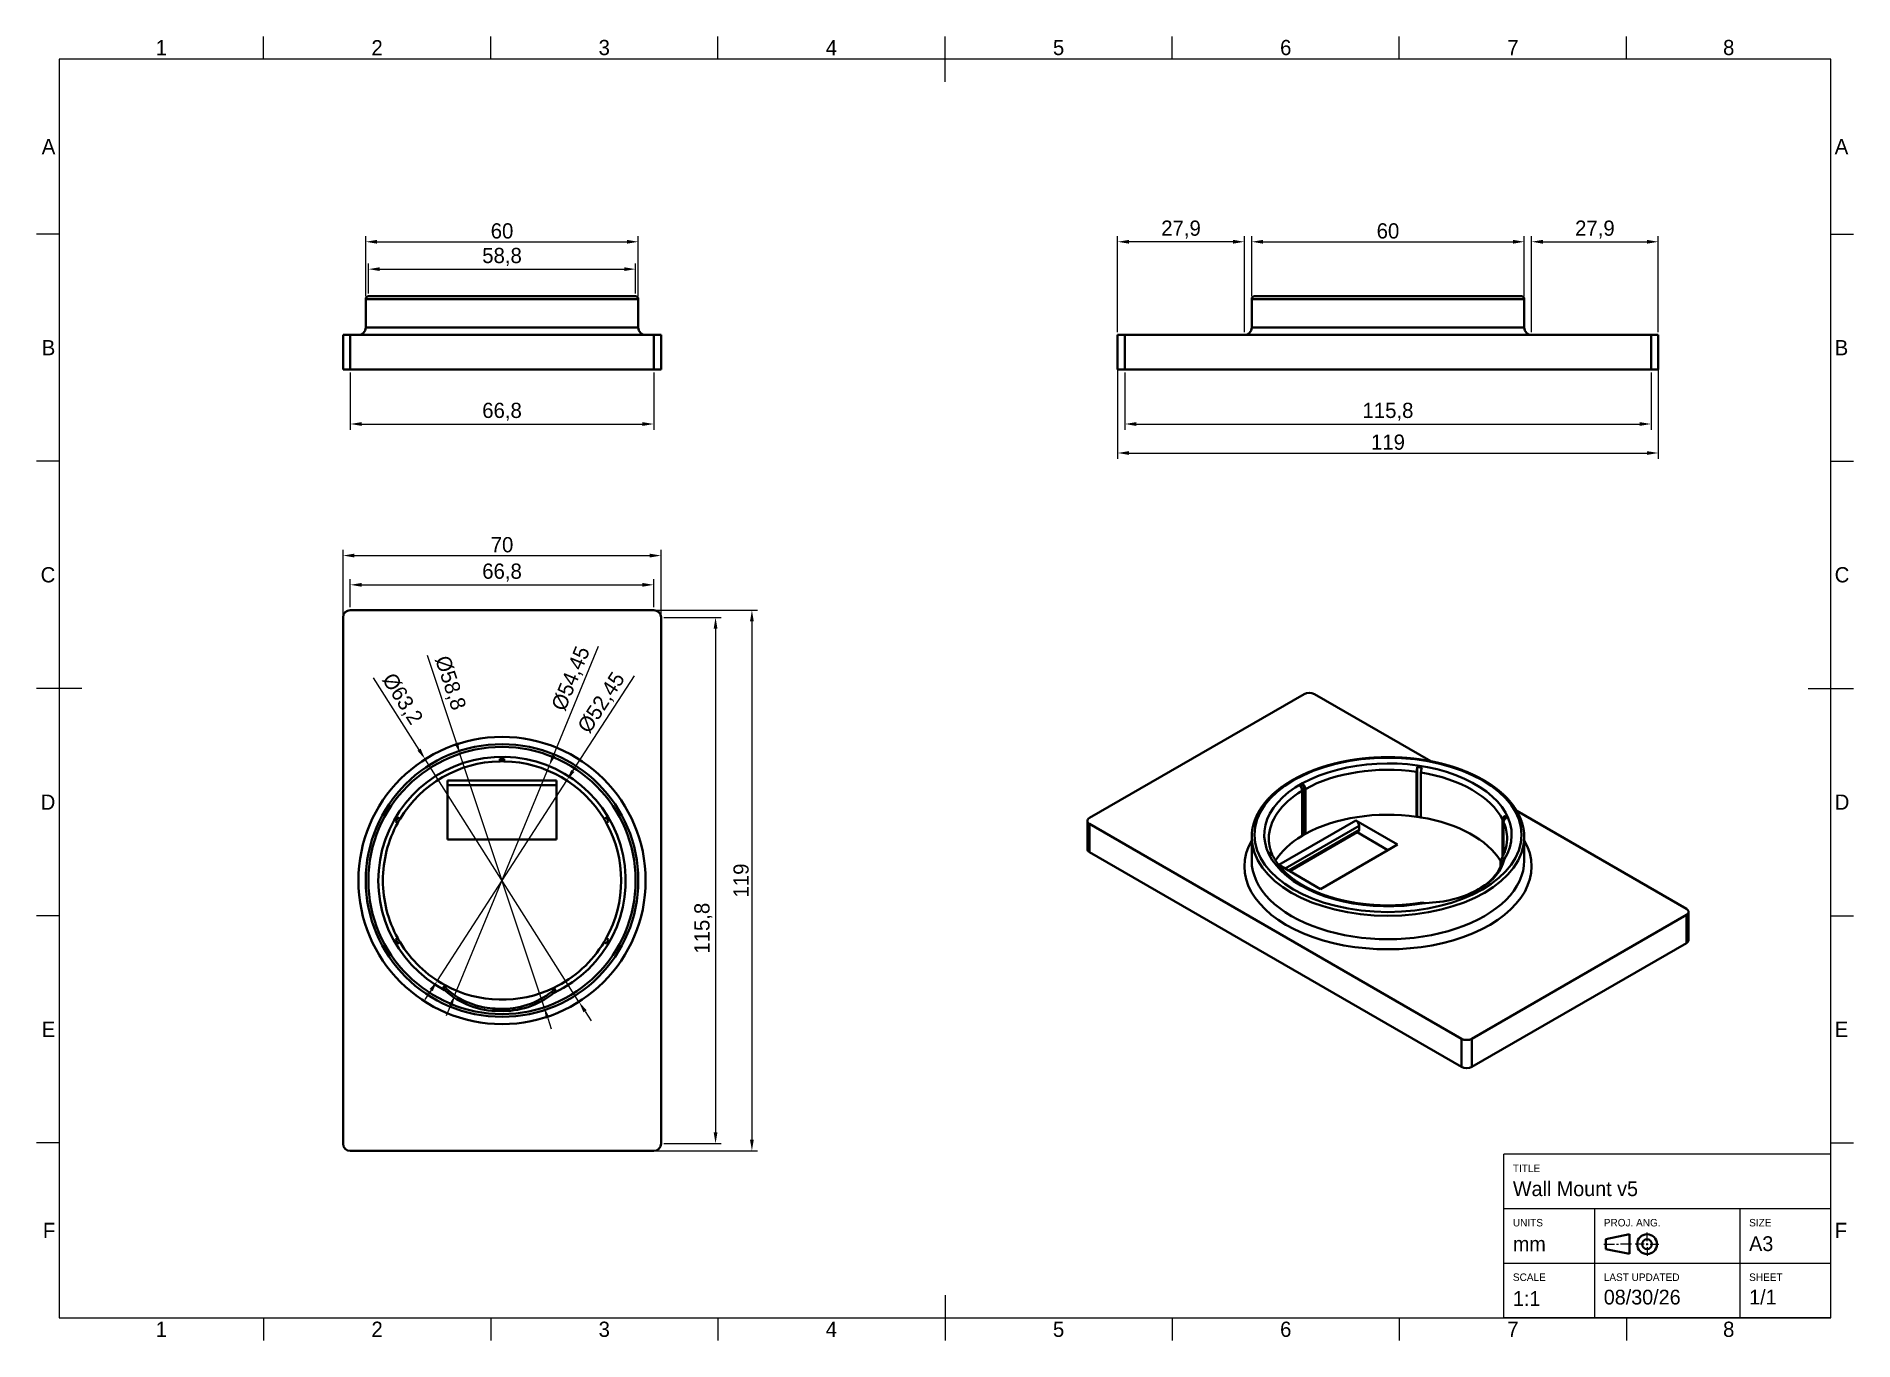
# Model space of a CAD drawing. Header units: millimetres. Extents: x 15 to 415, y 5 to 292.
import ezdxf

# ---------------------------------------------------------------- set-up
doc = ezdxf.new("R2010")
doc.units = ezdxf.units.MM
for name, color, linetype in [('Annotations', 7, 'Continuous'), ('Border', 7, 'Continuous'), ('Geometries', 7, 'Continuous')]:
    doc.layers.add(name, color=color, linetype=linetype)
doc.styles.add('Shapr0', font='txt', dxfattribs={"height": 3.3495})
doc.styles.add('Shapr10', font='txt', dxfattribs={"height": 3.3495})
doc.styles.add('Shapr11', font='txt', dxfattribs={"height": 3.3495})
doc.styles.add('Shapr13', font='txt', dxfattribs={"height": 3.3495})
doc.styles.add('Shapr14', font='txt', dxfattribs={"height": 3.3495})
doc.styles.add('Shapr15', font='txt', dxfattribs={"height": 3.3495})
doc.styles.add('Shapr16', font='txt', dxfattribs={"height": 3.3495})
doc.styles.add('Shapr17', font='txt', dxfattribs={"height": 3.3495})
doc.styles.add('Shapr2', font='txt', dxfattribs={"height": 3.3495})
doc.styles.add('Shapr3', font='txt', dxfattribs={"height": 3.3495})
doc.styles.add('Shapr4', font='txt', dxfattribs={"height": 3.3495})
doc.styles.add('Shapr5', font='txt', dxfattribs={"height": 3.3495})
doc.styles.add('Shapr6', font='txt', dxfattribs={"height": 3.3495})
doc.styles.add('Shapr65', font='txt', dxfattribs={"height": 3.3495})
doc.styles.add('Shapr7', font='txt', dxfattribs={"height": 3.3495})
doc.styles.add('Shapr8', font='txt', dxfattribs={"height": 3.3495})
doc.styles.add('Shapr9', font='txt', dxfattribs={"height": 3.3495})
doc.dimstyles.new('ISO-25', dxfattribs={"dimtxt": 2.5, "dimasz": 2.5, "dimexe": 1.25, "dimexo": 0.625, "dimtad": 1, "dimtxsty": 'Standard', "dimcen": 2.5, "dimadec": 0, "dimazin": 0, "dimtfac": 1, "dimtmove": 0, "dimatfit": 3, "dimfxl": 1, "dimarcsym": 0})

msp = doc.modelspace()

# ---------------------------------------------------------------- texts
at = {"layer": 'Border', "linetype": 'Continuous', "lineweight": 15, "char_height": 3.349, "width": 3.3495, "style": 'Shapr0'}
for s, insert, attachment_point in [('1', (42.5, 287.825), 8), ('2', (90, 287.825), 8), ('3', (140, 287.825), 8), ('4', (190, 287.825), 8), ('5', (240, 287.825), 8), ('6', (290, 287.825), 8), ('7', (340, 287.825), 8), ('8', (387.5, 287.825), 8), ('A', (19.175, 267.75), 6), ('A', (410.825, 267.75), 4), ('B', (19.175, 223.5), 6), ('B', (410.825, 223.5), 4), ('C', (19.175, 173.5), 6), ('C', (410.825, 173.5), 4), ('D', (19.175, 123.5), 6), ('D', (410.825, 123.5), 4), ('E', (19.175, 73.5), 6), ('E', (410.825, 73.5), 4), ('F', (19.175, 29.25), 6), ('F', (410.825, 29.25), 4), ('1', (42.5, 9.175), 2), ('2', (90, 9.175), 2), ('3', (140, 9.175), 2), ('4', (190, 9.175), 2), ('5', (240, 9.175), 2), ('6', (290, 9.175), 2), ('7', (340, 9.175), 2), ('8', (387.5, 9.175), 2)]:
    msp.add_mtext(s, dxfattribs=dict(at, insert=insert, attachment_point=attachment_point))
at = {"layer": 'Border', "linetype": 'Continuous', "lineweight": 15, "attachment_point": 1}
for s, insert, char_height, style in [('Wall Mount v5', (340, 40.052), 3.25, 'Shapr3'), ('TITLE', (340, 43.75), 1.65, 'Shapr2'), ('UNITS', (340, 31.783), 1.65, 'Shapr4'), ('PROJ. ANG.', (360, 31.783), 1.65, 'Shapr6'), ('A3', (392, 27.965), 3.25, 'Shapr8'), ('SIZE', (392, 31.783), 1.65, 'Shapr7'), ('mm', (340, 27.9), 3.25, 'Shapr5'), ('SCALE', (340, 19.783), 1.65, 'Shapr9'), ('08/30/26', (360, 16.204), 3.25, 'Shapr65'), ('LAST UPDATED', (360, 19.783), 1.65, 'Shapr11'), ('SHEET', (392, 19.783), 1.65, 'Shapr13'), ('1/1', (392, 16.204), 3.25, 'Shapr14'), ('1:1', (340, 15.9), 3.25, 'Shapr10')]:
    msp.add_mtext(s, dxfattribs=dict(at, insert=insert, char_height=char_height, style=style))

# ---------------------------------------------------------------- blocks, each defined once
blk = doc.blocks.new('*D2')
at = {"layer": 'Annotations', "color": 0, "linetype": 'Continuous', "lineweight": 15}
for p, q in [((82.5, 164.78), (82.5, 179)), ((85, 177.75), (150, 177.75)), ((152.5, 164.78), (152.5, 179))]:
    blk.add_line(p, q, dxfattribs=at)
at = {"layer": 'Annotations', "color": 0}
for points in [[(85, 178.17), (85, 177.33), (82.5, 177.75)], [(150, 177.33), (150, 178.17), (152.5, 177.75)]]:
    blk.add_solid(points, dxfattribs=at)
at = {"layer": 'Defpoints', "color": 0}
for p in [(152.5, 177.75), (82.5, 164.15), (152.5, 164.15)]:
    blk.add_point(p, dxfattribs=at)
at = {"layer": 'Annotations', "color": 0, "lineweight": 15, "insert": (117.5, 180.12), "char_height": 3.349, "attachment_point": 5, "style": 'Shapr17'}
blk.add_mtext('\\A1;70', dxfattribs=at)
blk = doc.blocks.new('*D3')
at = {"layer": 'Annotations', "color": 0, "linetype": 'Continuous', "lineweight": 15}
for p, q in [((84.1, 166.38), (84.1, 172.56)), ((150.9, 166.38), (150.9, 172.56)), ((86.6, 171.31), (148.4, 171.31))]:
    blk.add_line(p, q, dxfattribs=at)
at = {"layer": 'Annotations', "color": 0}
for points in [[(86.6, 171.73), (86.6, 170.9), (84.1, 171.31)], [(148.4, 170.9), (148.4, 171.73), (150.9, 171.31)]]:
    blk.add_solid(points, dxfattribs=at)
at = {"layer": 'Defpoints', "color": 0}
for p in [(150.9, 171.31), (84.1, 165.75), (150.9, 165.75)]:
    blk.add_point(p, dxfattribs=at)
at = {"layer": 'Annotations', "color": 0, "lineweight": 15, "insert": (117.5, 174.01), "char_height": 3.349, "attachment_point": 5, "style": 'Shapr17'}
blk.add_mtext('\\A1;66,8', dxfattribs=at)
blk = doc.blocks.new('*D4')
at = {"layer": 'Annotations', "color": 0, "linetype": 'Continuous', "lineweight": 15}
for p, q in [((84.1, 218.07), (84.1, 205.45)), ((150.9, 218.07), (150.9, 205.45)), ((86.6, 206.7), (148.4, 206.7))]:
    blk.add_line(p, q, dxfattribs=at)
at = {"layer": 'Annotations', "color": 0}
for points in [[(86.6, 207.12), (86.6, 206.28), (84.1, 206.7)], [(148.4, 206.28), (148.4, 207.12), (150.9, 206.7)]]:
    blk.add_solid(points, dxfattribs=at)
at = {"layer": 'Defpoints', "color": 0}
for p in [(84.1, 218.7), (150.9, 218.7), (150.9, 206.7)]:
    blk.add_point(p, dxfattribs=at)
at = {"layer": 'Annotations', "color": 0, "lineweight": 15, "insert": (117.5, 209.39), "char_height": 3.349, "attachment_point": 5, "style": 'Shapr15'}
blk.add_mtext('\\A1;66,8', dxfattribs=at)
blk = doc.blocks.new('*D5')
at = {"layer": 'Annotations', "color": 0, "linetype": 'Continuous', "lineweight": 15}
for p, q in [((87.5, 234.82), (87.5, 248.05)), ((147.5, 234.82), (147.5, 248.05)), ((90, 246.8), (145, 246.8))]:
    blk.add_line(p, q, dxfattribs=at)
at = {"layer": 'Annotations', "color": 0}
for points in [[(90, 247.22), (90, 246.38), (87.5, 246.8)], [(145, 246.38), (145, 247.22), (147.5, 246.8)]]:
    blk.add_solid(points, dxfattribs=at)
at = {"layer": 'Defpoints', "color": 0}
for p in [(147.5, 246.8), (87.5, 234.2), (147.5, 234.2)]:
    blk.add_point(p, dxfattribs=at)
at = {"layer": 'Annotations', "color": 0, "lineweight": 15, "insert": (117.5, 249.17), "char_height": 3.349, "attachment_point": 5, "style": 'Shapr15'}
blk.add_mtext('\\A1;60', dxfattribs=at)
blk = doc.blocks.new('*D6')
at = {"layer": 'Annotations', "color": 0, "linetype": 'Continuous', "lineweight": 15}
for p, q in [((88.1, 235.43), (88.1, 242.03)), ((90.6, 240.78), (144.4, 240.78)), ((146.9, 235.43), (146.9, 242.03))]:
    blk.add_line(p, q, dxfattribs=at)
at = {"layer": 'Annotations', "color": 0}
for points in [[(90.6, 241.19), (90.6, 240.36), (88.1, 240.78)], [(144.4, 240.36), (144.4, 241.19), (146.9, 240.78)]]:
    blk.add_solid(points, dxfattribs=at)
at = {"layer": 'Defpoints', "color": 0}
for p in [(146.9, 240.78), (88.1, 234.8), (146.9, 234.8)]:
    blk.add_point(p, dxfattribs=at)
at = {"layer": 'Annotations', "color": 0, "lineweight": 15, "insert": (117.5, 243.47), "char_height": 3.349, "attachment_point": 5, "style": 'Shapr15'}
blk.add_mtext('\\A1;58,8', dxfattribs=at)
blk = doc.blocks.new('*D7')
at = {"layer": 'Annotations', "color": 0, "linetype": 'Continuous', "lineweight": 15}
for p, q in [((254.6, 218.07), (254.6, 205.45)), ((370.4, 218.07), (370.4, 205.45)), ((257.1, 206.7), (367.9, 206.7))]:
    blk.add_line(p, q, dxfattribs=at)
at = {"layer": 'Annotations', "color": 0}
for points in [[(257.1, 207.12), (257.1, 206.28), (254.6, 206.7)], [(367.9, 206.28), (367.9, 207.12), (370.4, 206.7)]]:
    blk.add_solid(points, dxfattribs=at)
at = {"layer": 'Defpoints', "color": 0}
for p in [(254.6, 218.7), (370.4, 218.7), (370.4, 206.7)]:
    blk.add_point(p, dxfattribs=at)
at = {"layer": 'Annotations', "color": 0, "lineweight": 15, "insert": (312.5, 209.39), "char_height": 3.349, "attachment_point": 5, "style": 'Shapr16'}
blk.add_mtext('\\A1;115,8', dxfattribs=at)
blk = doc.blocks.new('*D8')
at = {"layer": 'Annotations', "color": 0, "linetype": 'Continuous', "lineweight": 15}
for p, q in [((253, 226.93), (253, 248.05)), ((280.9, 226.93), (280.9, 248.05)), ((278.4, 246.8), (255.5, 246.8))]:
    blk.add_line(p, q, dxfattribs=at)
at = {"layer": 'Annotations', "color": 0}
for points in [[(255.5, 247.22), (255.5, 246.38), (253, 246.8)], [(278.4, 246.38), (278.4, 247.22), (280.9, 246.8)]]:
    blk.add_solid(points, dxfattribs=at)
at = {"layer": 'Defpoints', "color": 0}
for p in [(253, 246.8), (253, 226.3), (280.9, 226.3)]:
    blk.add_point(p, dxfattribs=at)
at = {"layer": 'Annotations', "color": 0, "lineweight": 15, "insert": (266.95, 249.49), "char_height": 3.349, "attachment_point": 5, "style": 'Shapr16'}
blk.add_mtext('\\A1;27,9', dxfattribs=at)
blk = doc.blocks.new('*D9')
at = {"layer": 'Annotations', "color": 0, "linetype": 'Continuous', "lineweight": 15}
for p, q in [((282.5, 234.82), (282.5, 248.05)), ((342.5, 234.82), (342.5, 248.05)), ((285, 246.8), (340, 246.8))]:
    blk.add_line(p, q, dxfattribs=at)
at = {"layer": 'Annotations', "color": 0}
for points in [[(285, 247.22), (285, 246.38), (282.5, 246.8)], [(340, 246.38), (340, 247.22), (342.5, 246.8)]]:
    blk.add_solid(points, dxfattribs=at)
at = {"layer": 'Defpoints', "color": 0}
for p in [(342.5, 246.8), (282.5, 234.2), (342.5, 234.2)]:
    blk.add_point(p, dxfattribs=at)
at = {"layer": 'Annotations', "color": 0, "lineweight": 15, "insert": (312.5, 249.17), "char_height": 3.349, "attachment_point": 5, "style": 'Shapr16'}
blk.add_mtext('\\A1;60', dxfattribs=at)
blk = doc.blocks.new('*D10')
at = {"layer": 'Annotations', "color": 0, "linetype": 'Continuous', "lineweight": 15}
for p, q in [((344.1, 226.93), (344.1, 248.05)), ((372, 226.93), (372, 248.05)), ((346.6, 246.8), (369.5, 246.8))]:
    blk.add_line(p, q, dxfattribs=at)
at = {"layer": 'Annotations', "color": 0}
for points in [[(346.6, 247.22), (346.6, 246.38), (344.1, 246.8)], [(369.5, 246.38), (369.5, 247.22), (372, 246.8)]]:
    blk.add_solid(points, dxfattribs=at)
at = {"layer": 'Defpoints', "color": 0}
for p in [(372, 246.8), (344.1, 226.3), (372, 226.3)]:
    blk.add_point(p, dxfattribs=at)
at = {"layer": 'Annotations', "color": 0, "lineweight": 15, "insert": (358.05, 249.49), "char_height": 3.349, "attachment_point": 5, "style": 'Shapr16'}
blk.add_mtext('\\A1;27,9', dxfattribs=at)
blk = doc.blocks.new('*D11')
at = {"layer": 'Annotations', "color": 0, "linetype": 'Continuous', "lineweight": 15}
for p, q in [((253, 225.68), (253, 199.07)), ((372, 225.68), (372, 199.07)), ((255.5, 200.32), (369.5, 200.32))]:
    blk.add_line(p, q, dxfattribs=at)
at = {"layer": 'Annotations', "color": 0}
for points in [[(255.5, 200.73), (255.5, 199.9), (253, 200.32)], [(369.5, 199.9), (369.5, 200.73), (372, 200.32)]]:
    blk.add_solid(points, dxfattribs=at)
at = {"layer": 'Defpoints', "color": 0}
for p in [(253, 226.3), (372, 226.3), (372, 200.32)]:
    blk.add_point(p, dxfattribs=at)
at = {"layer": 'Annotations', "color": 0, "lineweight": 15, "insert": (312.5, 202.69), "char_height": 3.349, "attachment_point": 5, "style": 'Shapr16'}
blk.add_mtext('\\A1;119', dxfattribs=at)
blk = doc.blocks.new('*D12')
at = {"layer": 'Annotations', "color": 0, "linetype": 'Continuous', "lineweight": 15}
for p, q in [((153.12, 164.15), (165.75, 164.15)), ((164.5, 161.65), (164.5, 50.85)), ((153.12, 48.35), (165.75, 48.35))]:
    blk.add_line(p, q, dxfattribs=at)
at = {"layer": 'Annotations', "color": 0}
for points in [[(164.92, 161.65), (164.08, 161.65), (164.5, 164.15)], [(164.08, 50.85), (164.92, 50.85), (164.5, 48.35)]]:
    blk.add_solid(points, dxfattribs=at)
at = {"layer": 'Defpoints', "color": 0}
for p in [(152.5, 164.15), (152.5, 48.35), (164.5, 48.35)]:
    blk.add_point(p, dxfattribs=at)
at = {"layer": 'Annotations', "color": 0, "lineweight": 15, "insert": (161.81, 95.75), "char_height": 3.349, "attachment_point": 5, "rotation": 90, "style": 'Shapr17'}
blk.add_mtext('\\A1;115,8', dxfattribs=at)
blk = doc.blocks.new('*D13')
at = {"layer": 'Annotations', "color": 0, "linetype": 'Continuous', "lineweight": 15}
for p, q in [((151.53, 165.75), (173.75, 165.75)), ((172.5, 163.25), (172.5, 49.25)), ((151.53, 46.75), (173.75, 46.75))]:
    blk.add_line(p, q, dxfattribs=at)
at = {"layer": 'Annotations', "color": 0}
for points in [[(172.92, 163.25), (172.08, 163.25), (172.5, 165.75)], [(172.08, 49.25), (172.92, 49.25), (172.5, 46.75)]]:
    blk.add_solid(points, dxfattribs=at)
at = {"layer": 'Defpoints', "color": 0}
for p in [(150.9, 165.75), (150.9, 46.75), (172.5, 46.75)]:
    blk.add_point(p, dxfattribs=at)
at = {"layer": 'Annotations', "color": 0, "lineweight": 15, "insert": (170.13, 106.25), "char_height": 3.349, "attachment_point": 5, "rotation": 90, "style": 'Shapr17'}
blk.add_mtext('\\A1;119', dxfattribs=at)
blk = doc.blocks.new('*D14')
at = {"layer": 'Annotations', "color": 0, "linetype": 'Continuous', "lineweight": 15}
for p, q in [((128.81, 133.74), (138.73, 157.84)), ((107.14, 81.07), (127.86, 131.43)), ((106.19, 78.76), (105.23, 76.45))]:
    blk.add_line(p, q, dxfattribs=at)
at = {"layer": 'Annotations', "color": 0}
for points in [[(128.43, 133.9), (129.2, 133.58), (127.86, 131.43)], [(106.57, 78.6), (105.8, 78.92), (107.14, 81.07)]]:
    blk.add_solid(points, dxfattribs=at)
at = {"layer": 'Defpoints', "color": 0}
for p in [(127.86, 131.43), (107.14, 81.07)]:
    blk.add_point(p, dxfattribs=at)
at = {"layer": 'Annotations', "color": 0, "lineweight": 15, "insert": (132.85, 150.62), "char_height": 3.3495, "attachment_point": 5, "rotation": 67.6287, "style": 'Shapr17'}
blk.add_mtext('\\A1;%%c54,45', dxfattribs=at)
blk = doc.blocks.new('*D15')
at = {"layer": 'Annotations', "color": 0, "linetype": 'Continuous', "lineweight": 15}
for p, q in [((133.1, 130.37), (146.64, 151.32)), ((103.26, 84.23), (131.74, 128.27)), ((101.9, 82.13), (100.54, 80.03))]:
    blk.add_line(p, q, dxfattribs=at)
at = {"layer": 'Annotations', "color": 0, "lineweight": 15}
blk.add_arc((117.5, 106.25), 26.23, 54.3783, 89.7269, dxfattribs=at)
at = {"layer": 'Annotations', "color": 0}
for points in [[(132.75, 130.6), (133.45, 130.14), (131.74, 128.27)], [(102.25, 81.9), (101.55, 82.36), (103.26, 84.23)]]:
    blk.add_solid(points, dxfattribs=at)
at = {"layer": 'Defpoints', "color": 0}
for p in [(131.74, 128.27), (103.26, 84.23)]:
    blk.add_point(p, dxfattribs=at)
at = {"layer": 'Annotations', "color": 0, "lineweight": 15, "insert": (139.54, 145.29), "char_height": 3.3495, "attachment_point": 5, "rotation": 57.1096, "style": 'Shapr17'}
blk.add_mtext('\\A1;%%c52,45', dxfattribs=at)
blk = doc.blocks.new('*D16')
at = {"layer": 'Annotations', "color": 0, "linetype": 'Continuous', "lineweight": 15}
for p, q in [((107.45, 136.53), (101.07, 155.76)), ((126.76, 78.35), (108.24, 134.15)), ((127.55, 75.97), (128.34, 73.6))]:
    blk.add_line(p, q, dxfattribs=at)
at = {"layer": 'Annotations', "color": 0}
for points in [[(107.05, 136.39), (107.85, 136.66), (108.24, 134.15)], [(127.95, 76.11), (127.15, 75.84), (126.76, 78.35)]]:
    blk.add_solid(points, dxfattribs=at)
at = {"layer": 'Defpoints', "color": 0}
for p in [(108.24, 134.15), (126.76, 78.35)]:
    blk.add_point(p, dxfattribs=at)
at = {"layer": 'Annotations', "color": 0, "lineweight": 15, "insert": (105.93, 149.66), "char_height": 3.3495, "attachment_point": 5, "rotation": 288.3635, "style": 'Shapr17'}
blk.add_mtext('\\A1;%%c58,8', dxfattribs=at)
blk = doc.blocks.new('*D17')
at = {"layer": 'Annotations', "color": 0, "linetype": 'Continuous', "lineweight": 15}
for p, q in [((99.23, 135.04), (89.2, 150.85)), ((134.43, 79.57), (100.57, 132.93)), ((135.77, 77.46), (137.11, 75.35))]:
    blk.add_line(p, q, dxfattribs=at)
at = {"layer": 'Annotations', "color": 0}
for points in [[(98.88, 134.82), (99.58, 135.27), (100.57, 132.93)], [(136.12, 77.68), (135.42, 77.23), (134.43, 79.57)]]:
    blk.add_solid(points, dxfattribs=at)
at = {"layer": 'Defpoints', "color": 0}
for p in [(100.57, 132.93), (134.43, 79.57)]:
    blk.add_point(p, dxfattribs=at)
at = {"layer": 'Annotations', "color": 0, "lineweight": 15, "insert": (95.4, 146.11), "char_height": 3.3495, "attachment_point": 5, "rotation": 302.3963, "style": 'Shapr17'}
blk.add_mtext('\\A1;%%c63,2', dxfattribs=at)
blk = doc.blocks.new('*U18')
at = {"layer": 'Border', "linetype": 'Continuous', "lineweight": 15}
for p, q in [((410, 46), (338, 46)), ((338, 10), (338, 46)), ((410, 10), (410, 46)), ((410, 34), (338, 34)), ((358, 10), (358, 34)), ((390, 10), (390, 34)), ((369.53, 26.88), (369.53, 28.83)), ((360, 26.23), (362.38, 26.23)), ((362.82, 26.23), (363.25, 26.23)), ((366.07, 26.23), (363.68, 26.23)), ((368.88, 26.23), (366.93, 26.23)), ((369.32, 26.23), (369.75, 26.23)), ((369.53, 26.02), (369.53, 26.45)), ((369.53, 25.58), (369.53, 23.63)), ((370.18, 26.23), (372.13, 26.23)), ((410, 22), (338, 22)), ((410, 10), (338, 10))]:
    blk.add_line(p, q, dxfattribs=at)
at = {"layer": 'Border', "linetype": 'Continuous', "lineweight": 40}
for p, q in [((360.43, 27.32), (365.63, 28.4)), ((365.63, 28.4), (365.63, 24.07)), ((360.43, 27.32), (360.43, 25.15)), ((360.43, 25.15), (365.63, 24.07))]:
    blk.add_line(p, q, dxfattribs=at)
for radius in [2.17, 1.08]:
    blk.add_circle((369.53, 26.23), radius, dxfattribs=at)

# ---------------------------------------------------------------- dimensions: what is measured, and where the dimension line sits
at = {"layer": 'Annotations', "linetype": 'Continuous', "lineweight": 15}
for base, p1, p2, override, picture, middle in [((147.5, 246.8), (87.5, 234.2), (147.5, 234.2), {"dimscale": 1, "dimgap": 0.7, "dimdec": 2, "dimlfac": 1, "dimrnd": 0.01, "dimzin": 8, "dimdsep": 44, "dimtxsty": 'Shapr15', "dimse1": 0, "dimse2": 0, "dimadec": 2, "dimtol": 0, "dimlim": 0, "dimtp": 0, "dimtm": 0, "dimtfac": 0.6, "dimtdec": 8, "dimfrac": 2, "dimtolj": 1, "dimlwd": 15, "dimlwe": 15}, '*D5', (117.5, 246.8)), ((253, 246.8), (280.9, 226.3), (253, 226.3), {"dimscale": 1, "dimgap": 0.7, "dimdec": 2, "dimlfac": 1, "dimrnd": 0.01, "dimzin": 8, "dimdsep": 44, "dimtxsty": 'Shapr16', "dimse1": 0, "dimse2": 0, "dimadec": 2, "dimtol": 0, "dimlim": 0, "dimtp": 0, "dimtm": 0, "dimtfac": 0.6, "dimtdec": 8, "dimfrac": 2, "dimtolj": 1, "dimlwd": 15, "dimlwe": 15}, '*D8', (266.95, 246.8)), ((342.5, 246.8), (282.5, 234.2), (342.5, 234.2), {"dimscale": 1, "dimgap": 0.7, "dimdec": 2, "dimlfac": 1, "dimrnd": 0.01, "dimzin": 8, "dimdsep": 44, "dimtxsty": 'Shapr16', "dimse1": 0, "dimse2": 0, "dimadec": 2, "dimtol": 0, "dimlim": 0, "dimtp": 0, "dimtm": 0, "dimtfac": 0.6, "dimtdec": 8, "dimfrac": 2, "dimtolj": 1, "dimlwd": 15, "dimlwe": 15}, '*D9', (312.5, 246.8)), ((372, 246.8), (344.1, 226.3), (372, 226.3), {"dimscale": 1, "dimgap": 0.7, "dimdec": 2, "dimlfac": 1, "dimrnd": 0.01, "dimzin": 8, "dimdsep": 44, "dimtxsty": 'Shapr16', "dimse1": 0, "dimse2": 0, "dimadec": 2, "dimtol": 0, "dimlim": 0, "dimtp": 0, "dimtm": 0, "dimtfac": 0.6, "dimtdec": 8, "dimfrac": 2, "dimtolj": 1, "dimlwd": 15, "dimlwe": 15}, '*D10', (358.05, 246.8)), ((146.9, 240.777), (88.1, 234.8), (146.9, 234.8), {"dimscale": 1, "dimgap": 0.7, "dimdec": 2, "dimlfac": 1, "dimrnd": 0.01, "dimzin": 8, "dimdsep": 44, "dimtxsty": 'Shapr15', "dimse1": 0, "dimse2": 0, "dimadec": 2, "dimtol": 0, "dimlim": 0, "dimtp": 0, "dimtm": 0, "dimtfac": 0.6, "dimtdec": 8, "dimfrac": 2, "dimtolj": 1, "dimlwd": 15, "dimlwe": 15}, '*D6', (117.5, 240.777)), ((372, 200.318), (253, 226.3), (372, 226.3), {"dimscale": 1, "dimgap": 0.7, "dimdec": 2, "dimlfac": 1, "dimrnd": 0.01, "dimzin": 8, "dimdsep": 44, "dimtxsty": 'Shapr16', "dimse1": 0, "dimse2": 0, "dimadec": 2, "dimtol": 0, "dimlim": 0, "dimtp": 0, "dimtm": 0, "dimtfac": 0.6, "dimtdec": 8, "dimfrac": 2, "dimtolj": 1, "dimlwd": 15, "dimlwe": 15}, '*D11', (312.5, 200.318)), ((150.9, 206.7), (84.1, 218.7), (150.9, 218.7), {"dimscale": 1, "dimgap": 0.7, "dimdec": 2, "dimlfac": 1, "dimrnd": 0.01, "dimzin": 8, "dimdsep": 44, "dimtxsty": 'Shapr15', "dimse1": 0, "dimse2": 0, "dimadec": 2, "dimtol": 0, "dimlim": 0, "dimtp": 0, "dimtm": 0, "dimtfac": 0.6, "dimtdec": 8, "dimfrac": 2, "dimtolj": 1, "dimlwd": 15, "dimlwe": 15}, '*D4', (117.5, 206.7)), ((370.4, 206.7), (254.6, 218.7), (370.4, 218.7), {"dimscale": 1, "dimgap": 0.7, "dimdec": 2, "dimlfac": 1, "dimrnd": 0.01, "dimzin": 8, "dimdsep": 44, "dimtxsty": 'Shapr16', "dimse1": 0, "dimse2": 0, "dimadec": 2, "dimtol": 0, "dimlim": 0, "dimtp": 0, "dimtm": 0, "dimtfac": 0.6, "dimtdec": 8, "dimfrac": 2, "dimtolj": 1, "dimlwd": 15, "dimlwe": 15}, '*D7', (312.5, 206.7)), ((152.5, 177.75), (82.5, 164.15), (152.5, 164.15), {"dimscale": 1, "dimgap": 0.7, "dimdec": 2, "dimlfac": 1, "dimrnd": 0.01, "dimzin": 8, "dimdsep": 44, "dimtxsty": 'Shapr17', "dimse1": 0, "dimse2": 0, "dimadec": 2, "dimtol": 0, "dimlim": 0, "dimtp": 0, "dimtm": 0, "dimtfac": 0.6, "dimtdec": 8, "dimfrac": 2, "dimtolj": 1, "dimlwd": 15, "dimlwe": 15}, '*D2', (117.5, 177.75)), ((150.9, 171.313), (84.1, 165.75), (150.9, 165.75), {"dimscale": 1, "dimgap": 0.7, "dimdec": 2, "dimlfac": 1, "dimrnd": 0.01, "dimzin": 8, "dimdsep": 44, "dimtxsty": 'Shapr17', "dimse1": 0, "dimse2": 0, "dimadec": 2, "dimtol": 0, "dimlim": 0, "dimtp": 0, "dimtm": 0, "dimtfac": 0.6, "dimtdec": 8, "dimfrac": 2, "dimtolj": 1, "dimlwd": 15, "dimlwe": 15}, '*D3', (117.5, 171.313))]:
    dim = msp.add_linear_dim(base=base, p1=p1, p2=p2, dimstyle='ISO-25', override=override, dxfattribs=at)
    dim.commit()
    dim.dimension.update_dxf_attribs({"geometry": picture, "text_midpoint": middle, "dimtype": 160})
for base, p1, p2, picture, middle in [((172.5, 46.75), (150.9, 165.75), (150.9, 46.75), '*D13', (172.5, 106.25)), ((164.5, 48.35), (152.5, 164.15), (152.5, 48.35), '*D12', (164.5, 95.754))]:
    dim = msp.add_linear_dim(base=base, p1=p1, p2=p2, angle=90, dimstyle='ISO-25', override={"dimscale": 1, "dimgap": 0.7, "dimdec": 2, "dimlfac": 1, "dimrnd": 0.01, "dimzin": 8, "dimdsep": 44, "dimtxsty": 'Shapr17', "dimse1": 0, "dimse2": 0, "dimadec": 2, "dimtol": 0, "dimlim": 0, "dimtp": 0, "dimtm": 0, "dimtfac": 0.6, "dimtdec": 8, "dimfrac": 2, "dimtolj": 1, "dimlwd": 15, "dimlwe": 15}, dxfattribs=at)
    dim.commit()
    dim.dimension.update_dxf_attribs({"geometry": picture, "text_midpoint": middle, "dimtype": 160})
for p1, p2, picture, middle in [((126.762, 78.347), (108.238, 134.153), '*D16', (103.371, 148.814)), ((107.138, 81.074), (127.862, 131.426), '*D14', (135.341, 149.598)), ((134.43, 79.568), (100.57, 132.932), '*D17', (93.122, 144.669)), ((103.259, 84.229), (131.741, 128.271), '*D15', (141.803, 143.83))]:
    dim = msp.add_diameter_dim_2p(p1=p1, p2=p2, dimstyle='ISO-25', override={"dimscale": 1, "dimgap": 0.7, "dimdec": 2, "dimlfac": 1, "dimrnd": 0.01, "dimzin": 8, "dimdsep": 44, "dimtxsty": 'Shapr17', "dimcen": 2.5, "dimadec": 2, "dimtol": 0, "dimlim": 0, "dimtp": 0, "dimtm": 0, "dimtfac": 0.6, "dimtdec": 8, "dimtofl": 1, "dimfrac": 2, "dimtolj": 1, "dimlwd": 15, "dimlwe": 15}, dxfattribs=at)
    dim.commit()
    dim.dimension.update_dxf_attribs({"geometry": picture, "text_midpoint": middle, "dimtype": 163})

# ---------------------------------------------------------------- linework, layer by layer
at = {"layer": 'Border', "linetype": 'Continuous', "lineweight": 15}
for p, q in [((65, 287), (65, 292)), ((115, 287), (115, 292)), ((165, 287), (165, 292)), ((215, 282), (215, 292)), ((265, 287), (265, 292)), ((315, 287), (315, 292)), ((365, 287), (365, 292)), ((410, 287), (20, 287)), ((20, 287), (20, 10)), ((410, 10), (410, 287)), ((20, 248.5), (15, 248.5)), ((410, 248.5), (415, 248.5)), ((20, 198.5), (15, 198.5)), ((410, 198.5), (415, 198.5)), ((25, 148.5), (15, 148.5)), ((405, 148.5), (415, 148.5)), ((20, 98.5), (15, 98.5)), ((410, 98.5), (415, 98.5)), ((20, 48.5), (15, 48.5)), ((410, 48.5), (415, 48.5)), ((215, 15), (215, 5)), ((20, 10), (410, 10)), ((65, 10), (65, 5)), ((115, 10), (115, 5)), ((165, 10), (165, 5)), ((265, 10), (265, 5)), ((315, 10), (315, 5)), ((365, 10), (365, 5))]:
    msp.add_line(p, q, dxfattribs=at)
at = {"layer": 'Geometries', "linetype": 'Continuous', "lineweight": 40}
for p, q in [((87.5, 234.2), (87.5, 227.9)), ((147.5, 234.2), (87.5, 234.2)), ((88.1, 234.8), (146.9, 234.8)), ((147.5, 227.9), (147.5, 234.2)), ((282.5, 234.2), (282.5, 227.9)), ((342.5, 234.2), (282.5, 234.2)), ((283.1, 234.8), (341.9, 234.8)), ((342.5, 227.9), (342.5, 234.2)), ((82.5, 226.3), (84.1, 226.3)), ((82.5, 218.7), (82.5, 226.3)), ((84.1, 226.3), (84.1, 218.7)), ((85.9, 226.3), (84.1, 226.3)), ((149.1, 226.3), (85.9, 226.3)), ((87.5, 227.9), (147.5, 227.9)), ((150.9, 226.3), (149.1, 226.3)), ((150.9, 226.3), (152.5, 226.3)), ((150.9, 218.7), (150.9, 226.3)), ((152.5, 226.3), (152.5, 218.7)), ((253, 226.3), (254.6, 226.3)), ((253, 218.7), (253, 226.3)), ((280.9, 226.3), (254.6, 226.3)), ((254.6, 226.3), (254.6, 218.7)), ((344.1, 226.3), (280.9, 226.3)), ((282.5, 227.9), (342.5, 227.9)), ((370.4, 226.3), (344.1, 226.3)), ((370.4, 226.3), (372, 226.3)), ((370.4, 218.7), (370.4, 226.3)), ((372, 226.3), (372, 218.7)), ((84.1, 218.7), (82.5, 218.7)), ((150.9, 218.7), (84.1, 218.7)), ((152.5, 218.7), (150.9, 218.7)), ((254.6, 218.7), (253, 218.7)), ((370.4, 218.7), (254.6, 218.7)), ((372, 218.7), (370.4, 218.7)), ((82.5, 48.35), (82.5, 164.15)), ((84.1, 165.75), (150.9, 165.75)), ((152.5, 164.15), (152.5, 48.35)), ((246.81, 120.008), (294.045, 147.279)), ((296.307, 147.279), (321.915, 132.494)), ((118, 133.05), (117, 133.05)), ((117, 133.05), (117, 132.47)), ((118, 132.47), (118, 133.05)), ((105.5, 127.25), (105.5, 128.25)), ((105.5, 128.25), (129.5, 128.25)), ((129.5, 128.25), (129.5, 127.25)), ((318.803, 130.174), (318.803, 120.294)), ((318.953, 131.238), (318.953, 120.272)), ((319.769, 120.145), (319.769, 130.024)), ((129.5, 127.25), (105.5, 127.25)), ((105.5, 115.25), (105.5, 127.25)), ((129.5, 127.25), (129.5, 115.25)), ((293.606, 125.977), (293.606, 116.097)), ((293.903, 127.362), (293.903, 116.272)), ((294.313, 116.505), (294.313, 126.385)), ((94.541, 120.083), (94.041, 119.217)), ((95.043, 119.793), (94.541, 120.083)), ((140.459, 120.083), (139.957, 119.793)), ((140.959, 119.217), (140.459, 120.083)), ((338.257, 120.501), (338.257, 119.755)), ((340.862, 121.556), (378.19, 100.004)), ((94.041, 119.217), (94.543, 118.927)), ((140.457, 118.927), (140.959, 119.217)), ((246.341, 119.355), (246.341, 113.149)), ((328.693, 71.426), (246.81, 118.702)), ((246.81, 118.702), (246.81, 112.496)), ((288.458, 109.679), (305.429, 119.477)), ((306.136, 118.252), (289.873, 108.863)), ((290.58, 108.455), (306.136, 117.436)), ((290.873, 108.285), (305.722, 116.859)), ((305.429, 119.477), (314.621, 114.17)), ((305.722, 116.859), (305.929, 116.978)), ((305.722, 116.859), (312.5, 112.945)), ((306.136, 117.436), (306.136, 118.252)), ((337.697, 119.673), (337.697, 111.436)), ((337.956, 111.974), (337.956, 119.116)), ((129.5, 115.25), (105.5, 115.25)), ((328.693, 65.221), (246.81, 112.496)), ((282.5, 115.803), (282.5, 115.084)), ((282.5, 115.084), (282.5, 110.659)), ((312.5, 112.945), (297.651, 104.372)), ((314.621, 114.17), (312.5, 112.945)), ((342.5, 115.826), (342.5, 115.826)), ((342.5, 115.084), (342.5, 115.803)), ((342.5, 110.659), (342.5, 115.084)), ((287.044, 111.796), (287.044, 111.837)), ((289.873, 108.863), (288.458, 109.679)), ((290.58, 108.455), (289.873, 108.863)), ((290.873, 108.285), (290.58, 108.455)), ((297.651, 104.372), (290.873, 108.285)), ((337.256, 109.363), (337.256, 110.481)), ((337.288, 109.448), (337.288, 110.693)), ((337.554, 110.41), (338.051, 110.787)), ((332.048, 104.139), (332.397, 104.34)), ((305.081, 101.346), (305.163, 101.333)), ((378.19, 98.697), (330.955, 71.426)), ((378.19, 92.492), (378.19, 98.697)), ((378.659, 93.145), (378.659, 99.351)), ((94.543, 93.573), (94.041, 93.283)), ((94.041, 93.283), (94.541, 92.417)), ((94.541, 92.417), (95.043, 92.707)), ((139.957, 92.707), (140.459, 92.417)), ((140.959, 93.283), (140.457, 93.573)), ((140.459, 92.417), (140.959, 93.283)), ((378.19, 92.492), (330.955, 65.221)), ((105.29, 82.419), (104.954, 82.048)), ((104.959, 83.218), (104.96, 83.144)), ((128.511, 81.829), (128.824, 81.439)), ((128.885, 82.58), (128.887, 82.626)), ((116.937, 78.042), (116.93, 77.542)), ((328.693, 65.221), (328.693, 71.426)), ((330.955, 71.426), (330.955, 65.221)), ((150.9, 46.75), (84.1, 46.75))]:
    msp.add_line(p, q, dxfattribs=at)
at = {"layer": 'Geometries', "linetype": 'Continuous', "lineweight": 40, "flags": 128}
for points in [[(321.915, 132.494), (321.863, 132.504), (321.783, 132.52), (321.702, 132.535), (321.622, 132.55), (321.541, 132.565), (321.46, 132.58), (321.38, 132.594), (321.299, 132.609), (321.218, 132.623), (321.137, 132.637), (321.056, 132.652), (320.974, 132.666), (320.893, 132.679), (320.812, 132.693), (320.73, 132.707), (320.649, 132.72), (320.568, 132.734), (320.486, 132.747), (320.404, 132.76), (320.323, 132.773), (320.241, 132.785), (320.159, 132.798), (320.077, 132.811), (319.995, 132.823), (319.913, 132.835), (319.831, 132.847), (319.749, 132.859), (319.667, 132.871), (319.585, 132.883), (319.502, 132.895), (319.42, 132.906), (319.338, 132.917), (319.255, 132.928), (319.173, 132.939), (319.09, 132.95), (319.008, 132.961), (318.925, 132.972), (318.842, 132.982), (318.76, 132.993), (318.677, 133.003), (318.594, 133.013), (318.511, 133.023), (318.428, 133.033), (318.345, 133.042), (318.262, 133.052), (318.179, 133.061), (318.096, 133.071), (318.013, 133.08), (317.929, 133.089), (317.846, 133.097), (317.763, 133.106), (317.68, 133.115), (317.596, 133.123), (317.513, 133.132), (317.429, 133.14), (317.346, 133.148), (317.262, 133.156), (317.179, 133.163), (317.095, 133.171), (317.011, 133.178), (316.928, 133.186), (316.844, 133.193), (316.76, 133.2), (316.677, 133.207), (316.593, 133.214), (316.509, 133.22), (316.425, 133.227), (316.341, 133.233), (316.257, 133.24), (316.173, 133.246), (316.089, 133.252), (316.005, 133.257), (315.921, 133.263), (315.837, 133.269), (315.753, 133.274), (315.669, 133.279), (315.585, 133.285), (315.5, 133.29), (315.416, 133.294), (315.332, 133.299), (315.248, 133.304), (315.163, 133.308), (315.079, 133.312), (314.995, 133.317), (314.91, 133.321), (314.826, 133.325), (314.742, 133.328), (314.657, 133.332), (314.573, 133.335), (314.489, 133.339), (314.404, 133.342), (314.32, 133.345), (314.235, 133.348), (314.151, 133.351), (314.066, 133.353), (313.982, 133.356), (313.897, 133.358), (313.813, 133.36), (313.728, 133.362), (313.644, 133.364), (313.559, 133.366), (313.474, 133.368), (313.39, 133.369), (313.305, 133.371), (313.221, 133.372), (313.136, 133.373), (313.051, 133.374), (312.967, 133.375), (312.882, 133.376), (312.798, 133.376), (312.713, 133.377), (312.628, 133.377), (312.544, 133.377), (312.459, 133.377), (312.375, 133.377), (312.29, 133.377), (312.205, 133.376), (312.121, 133.376), (312.036, 133.375), (311.952, 133.374), (311.867, 133.373), (311.782, 133.372), (311.698, 133.371), (311.613, 133.369), (311.529, 133.368), (311.444, 133.366), (311.359, 133.364), (311.275, 133.363), (311.19, 133.36), (311.106, 133.358), (311.021, 133.356), (310.937, 133.353), (310.852, 133.351), (310.768, 133.348), (310.683, 133.345), (310.599, 133.342), (310.514, 133.339), (310.43, 133.335), (310.346, 133.332), (310.261, 133.328), (310.177, 133.325), (310.092, 133.321), (310.008, 133.317), (309.924, 133.313), (309.84, 133.308), (309.755, 133.304), (309.671, 133.299), (309.587, 133.295), (309.503, 133.29), (309.418, 133.285), (309.334, 133.28), (309.25, 133.274), (309.166, 133.269), (309.082, 133.263), (308.998, 133.258), (308.914, 133.252), (308.83, 133.246), (308.746, 133.24), (308.662, 133.234), (308.578, 133.227), (308.494, 133.221), (308.41, 133.214), (308.326, 133.207), (308.243, 133.2), (308.159, 133.193), (308.075, 133.186), (307.991, 133.179), (307.908, 133.171), (307.824, 133.164), (307.741, 133.156), (307.657, 133.148), (307.574, 133.14), (307.49, 133.132), (307.407, 133.124), (307.323, 133.115), (307.24, 133.106), (307.157, 133.098), (307.073, 133.089), (306.99, 133.08), (306.907, 133.071), (306.824, 133.062), (306.741, 133.052), (306.658, 133.043), (306.575, 133.033), (306.492, 133.023), (306.409, 133.013), (306.326, 133.003), (306.243, 132.993), (306.161, 132.983), (306.078, 132.972), (305.995, 132.962), (305.913, 132.951), (305.83, 132.94), (305.748, 132.929), (305.665, 132.918), (305.583, 132.906), (305.5, 132.895), (305.418, 132.883), (305.336, 132.872), (305.254, 132.86), (305.172, 132.848), (305.09, 132.836), (305.008, 132.823), (304.926, 132.811), (304.844, 132.799), (304.762, 132.786), (304.68, 132.773), (304.599, 132.76), (304.517, 132.747), (304.435, 132.734), (304.354, 132.721), (304.272, 132.707), (304.191, 132.694), (304.11, 132.68), (304.029, 132.666), (303.947, 132.652), (303.866, 132.638), (303.785, 132.624), (303.704, 132.609), (303.623, 132.595), (303.543, 132.58), (303.462, 132.565), (303.381, 132.55), (303.3, 132.535), (303.22, 132.52), (303.139, 132.505), (303.059, 132.489), (302.979, 132.474), (302.898, 132.458), (302.818, 132.442), (302.738, 132.426), (302.658, 132.41), (302.578, 132.394), (302.498, 132.377), (302.419, 132.361), (302.339, 132.344), (302.259, 132.328), (302.18, 132.311), (302.1, 132.294), (302.021, 132.276), (301.942, 132.259), (301.862, 132.242), (301.783, 132.224), (301.704, 132.206), (301.625, 132.189), (301.546, 132.171), (301.467, 132.153), (301.389, 132.134), (301.31, 132.116), (301.232, 132.098), (301.153, 132.079), (301.075, 132.06), (300.997, 132.041), (300.918, 132.022), (300.84, 132.003), (300.762, 131.984), (300.684, 131.965), (300.607, 131.945), (300.529, 131.926), (300.451, 131.906), (300.374, 131.886), (300.296, 131.866), (300.219, 131.846), (300.142, 131.825), (300.065, 131.805), (299.988, 131.785), (299.911, 131.764), (299.834, 131.743), (299.757, 131.722), (299.681, 131.701), (299.604, 131.68), (299.528, 131.659), (299.451, 131.637), (299.375, 131.616), (299.299, 131.594), (299.223, 131.572), (299.147, 131.55), (299.071, 131.528), (298.995, 131.506), (298.92, 131.484), (298.844, 131.461), (298.769, 131.439), (298.694, 131.416), (298.618, 131.393), (298.543, 131.371), (298.468, 131.348), (298.394, 131.324), (298.319, 131.301), (298.244, 131.278), (298.17, 131.254), (298.095, 131.23), (298.021, 131.207), (297.947, 131.183), (297.873, 131.159), (297.799, 131.135), (297.725, 131.11), (297.651, 131.086), (297.578, 131.061), (297.504, 131.037), (297.431, 131.012), (297.358, 130.987), (297.285, 130.962), (297.212, 130.937), (297.139, 130.912), (297.066, 130.886), (296.993, 130.861), (296.921, 130.835), (296.849, 130.81), (296.776, 130.784), (296.704, 130.758), (296.632, 130.732), (296.56, 130.705), (296.489, 130.679), (296.417, 130.653), (296.345, 130.626), (296.274, 130.599), (296.203, 130.573), (296.132, 130.546), (296.061, 130.519), (295.99, 130.491), (295.919, 130.464), (295.848, 130.437), (295.778, 130.409), (295.708, 130.382), (295.637, 130.354), (295.567, 130.326), (295.497, 130.298), (295.428, 130.27), (295.358, 130.242), (295.288, 130.213), (295.219, 130.185), (295.15, 130.156), (295.081, 130.128), (295.012, 130.099), (294.943, 130.07), (294.874, 130.041), (294.806, 130.012), (294.737, 129.983), (294.669, 129.953), (294.601, 129.924), (294.533, 129.894), (294.465, 129.865), (294.397, 129.835), (294.33, 129.805), (294.262, 129.775), (294.195, 129.745), (294.128, 129.714), (294.061, 129.684), (293.994, 129.653), (293.927, 129.623), (293.861, 129.592), (293.794, 129.561), (293.728, 129.53), (293.662, 129.499), (293.596, 129.468), (293.53, 129.437), (293.464, 129.406), (293.399, 129.374), (293.333, 129.342), (293.268, 129.311), (293.203, 129.279), (293.138, 129.247), (293.073, 129.215), (293.009, 129.183), (292.944, 129.151), (292.88, 129.118), (292.816, 129.086), (292.752, 129.053), (292.688, 129.021), (292.624, 128.988), (292.561, 128.955), (292.498, 128.922), (292.434, 128.889), (292.371, 128.856), (292.308, 128.822), (292.246, 128.789), (292.183, 128.755), (292.121, 128.722), (292.058, 128.688), (291.996, 128.654), (291.934, 128.62), (291.873, 128.586), (291.811, 128.552), (291.75, 128.518), (291.688, 128.483), (291.627, 128.449), (291.566, 128.414), (291.506, 128.38), (291.445, 128.345), (291.385, 128.31), (291.324, 128.275), (291.264, 128.24), (291.204, 128.205), (291.145, 128.169), (291.085, 128.134), (291.026, 128.098), (290.966, 128.063), (290.907, 128.027), (290.848, 127.991), (290.79, 127.956), (290.731, 127.92), (290.673, 127.883), (290.614, 127.847), (290.556, 127.811), (290.499, 127.775), (290.441, 127.738), (290.383, 127.702), (290.326, 127.665), (290.269, 127.628), (290.212, 127.591), (290.155, 127.554), (290.098, 127.517), (290.042, 127.48), (289.986, 127.443), (289.93, 127.406), (289.874, 127.368), (289.818, 127.331), (289.762, 127.293), (289.707, 127.255), (289.652, 127.217), (289.597, 127.18), (289.542, 127.142), (289.487, 127.103), (289.433, 127.065), (289.379, 127.027), (289.324, 126.989), (289.271, 126.95), (289.217, 126.912), (289.163, 126.873), (289.11, 126.834), (289.057, 126.795), (289.004, 126.756), (288.951, 126.717), (288.898, 126.678), (288.846, 126.639), (288.794, 126.6), (288.742, 126.56), (288.69, 126.521), (288.638, 126.482), (288.587, 126.442), (288.535, 126.402), (288.484, 126.362), (288.433, 126.322), (288.383, 126.282), (288.332, 126.242), (288.282, 126.202), (288.232, 126.162), (288.182, 126.122), (288.132, 126.081), (288.083, 126.041), (288.033, 126), (287.984, 125.96), (287.935, 125.919), (287.886, 125.878), (287.838, 125.837), (287.789, 125.796), (287.741, 125.755), (287.693, 125.714), (287.646, 125.673), (287.598, 125.631), (287.551, 125.59), (287.503, 125.548), (287.456, 125.507), (287.41, 125.465), (287.363, 125.423), (287.317, 125.382), (287.271, 125.34), (287.225, 125.298), (287.179, 125.256), (287.133, 125.214), (287.088, 125.171), (287.043, 125.129), (286.998, 125.087), (286.953, 125.044), (286.909, 125.002), (286.864, 124.959), (286.82, 124.917), (286.776, 124.874), (286.732, 124.831), (286.689, 124.788), (286.646, 124.745), (286.603, 124.702), (286.56, 124.659), (286.517, 124.616), (286.475, 124.573), (286.432, 124.529), (286.39, 124.486), (286.348, 124.443), (286.307, 124.399), (286.265, 124.355), (286.224, 124.312), (286.183, 124.268), (286.142, 124.224), (286.102, 124.18), (286.061, 124.136), (286.021, 124.092), (285.981, 124.048), (285.942, 124.004), (285.902, 123.96), (285.863, 123.916), (285.824, 123.871), (285.785, 123.827), (285.746, 123.782), (285.708, 123.738), (285.67, 123.693), (285.632, 123.648), (285.594, 123.604), (285.556, 123.559), (285.519, 123.514), (285.482, 123.469), (285.445, 123.424), (285.408, 123.379), (285.372, 123.334), (285.336, 123.288), (285.299, 123.243), (285.264, 123.198), (285.228, 123.153), (285.193, 123.107), (285.158, 123.062), (285.123, 123.016), (285.088, 122.97), (285.053, 122.925), (285.019, 122.879), (284.985, 122.833), (284.951, 122.787), (284.918, 122.741), (284.884, 122.695), (284.851, 122.649), (284.818, 122.603), (284.785, 122.557), (284.753, 122.511), (284.721, 122.465), (284.689, 122.418), (284.657, 122.372), (284.625, 122.326), (284.594, 122.279), (284.563, 122.233), (284.532, 122.186), (284.501, 122.14), (284.471, 122.093), (284.44, 122.046), (284.41, 121.999), (284.381, 121.953), (284.351, 121.906), (284.322, 121.859), (284.293, 121.812), (284.264, 121.765), (284.235, 121.718), (284.207, 121.671), (284.179, 121.623), (284.151, 121.576), (284.123, 121.529), (284.095, 121.482), (284.068, 121.434), (284.041, 121.387), (284.014, 121.34), (283.988, 121.292), (283.961, 121.245), (283.935, 121.197), (283.909, 121.149), (283.884, 121.102), (283.858, 121.054), (283.833, 121.006), (283.808, 120.959), (283.784, 120.911), (283.759, 120.863), (283.735, 120.815), (283.711, 120.767), (283.687, 120.719), (283.663, 120.671), (283.64, 120.623), (283.617, 120.575), (283.594, 120.527), (283.571, 120.479), (283.549, 120.431), (283.527, 120.382), (283.505, 120.334), (283.483, 120.286), (283.462, 120.237), (283.441, 120.189), (283.42, 120.141), (283.399, 120.092), (283.378, 120.044), (283.358, 119.995), (283.338, 119.947), (283.318, 119.898), (283.299, 119.849), (283.279, 119.801), (283.26, 119.752), (283.241, 119.703), (283.223, 119.655), (283.204, 119.606), (283.186, 119.557), (283.168, 119.508), (283.15, 119.46), (283.133, 119.411), (283.116, 119.362), (283.099, 119.313), (283.082, 119.264), (283.065, 119.215), (283.049, 119.166), (283.033, 119.117), (283.017, 119.068), (283.002, 119.019), (282.986, 118.97), (282.971, 118.921), (282.956, 118.871), (282.942, 118.822), (282.927, 118.773), (282.913, 118.724), (282.899, 118.675), (282.886, 118.625), (282.872, 118.576), (282.859, 118.527), (282.846, 118.478), (282.833, 118.428), (282.821, 118.379), (282.809, 118.33), (282.797, 118.28), (282.785, 118.231), (282.773, 118.181), (282.762, 118.132), (282.751, 118.082), (282.74, 118.033), (282.73, 117.983), (282.719, 117.934), (282.709, 117.884), (282.699, 117.835), (282.69, 117.785), (282.68, 117.736), (282.671, 117.686), (282.662, 117.637), (282.653, 117.587), (282.645, 117.537), (282.637, 117.488), (282.629, 117.438), (282.621, 117.388), (282.614, 117.339), (282.606, 117.289), (282.599, 117.239), (282.593, 117.19), (282.586, 117.14), (282.58, 117.09), (282.574, 117.041), (282.568, 116.991), (282.562, 116.941), (282.557, 116.891), (282.552, 116.842), (282.547, 116.792), (282.542, 116.742), (282.538, 116.692), (282.534, 116.642), (282.53, 116.593), (282.526, 116.543), (282.523, 116.493), (282.52, 116.443), (282.517, 116.393), (282.514, 116.344), (282.512, 116.294), (282.509, 116.244), (282.507, 116.194), (282.506, 116.144), (282.504, 116.094), (282.503, 116.045), (282.502, 115.995), (282.501, 115.945), (282.5, 115.895), (282.5, 115.845), (282.5, 115.809)], [(333.589, 128.325), (333.557, 128.344), (333.496, 128.378), (333.436, 128.413), (333.375, 128.448), (333.314, 128.482), (333.252, 128.516), (333.191, 128.551), (333.129, 128.585), (333.068, 128.619), (333.006, 128.653), (332.944, 128.687), (332.881, 128.72), (332.819, 128.754), (332.757, 128.788), (332.694, 128.821), (332.631, 128.854), (332.568, 128.888), (332.505, 128.921), (332.441, 128.954), (332.378, 128.987), (332.314, 129.019), (332.25, 129.052), (332.186, 129.085), (332.122, 129.117), (332.058, 129.149), (331.994, 129.182), (331.929, 129.214), (331.864, 129.246), (331.799, 129.278), (331.734, 129.31), (331.669, 129.341), (331.604, 129.373), (331.538, 129.404), (331.472, 129.436), (331.407, 129.467), (331.341, 129.498), (331.275, 129.529), (331.208, 129.56), (331.142, 129.591), (331.075, 129.622), (331.009, 129.652), (330.942, 129.683), (330.875, 129.713), (330.808, 129.744), (330.74, 129.774), (330.673, 129.804), (330.605, 129.834), (330.538, 129.863), (330.47, 129.893), (330.402, 129.923), (330.334, 129.952), (330.265, 129.982), (330.197, 130.011), (330.128, 130.04), (330.06, 130.069), (329.991, 130.098), (329.922, 130.127), (329.853, 130.155), (329.783, 130.184), (329.714, 130.212), (329.645, 130.241), (329.575, 130.269), (329.505, 130.297), (329.435, 130.325), (329.365, 130.353), (329.295, 130.381), (329.225, 130.408), (329.154, 130.436), (329.083, 130.463), (329.013, 130.49), (328.942, 130.518), (328.871, 130.545), (328.8, 130.572), (328.729, 130.598), (328.657, 130.625), (328.586, 130.652), (328.514, 130.678), (328.442, 130.704), (328.37, 130.731), (328.298, 130.757), (328.226, 130.783), (328.154, 130.809), (328.082, 130.834), (328.009, 130.86), (327.937, 130.885), (327.864, 130.911), (327.791, 130.936), (327.718, 130.961), (327.645, 130.986), (327.572, 131.011), (327.498, 131.036), (327.425, 131.061), (327.351, 131.085), (327.278, 131.109), (327.204, 131.134), (327.13, 131.158), (327.056, 131.182), (326.982, 131.206), (326.907, 131.23), (326.833, 131.253), (326.758, 131.277), (326.684, 131.3), (326.609, 131.324), (326.534, 131.347), (326.459, 131.37), (326.384, 131.393), (326.309, 131.415), (326.234, 131.438), (326.158, 131.461), (326.083, 131.483), (326.007, 131.505), (325.932, 131.528), (325.856, 131.55), (325.78, 131.572), (325.704, 131.593), (325.628, 131.615), (325.552, 131.637), (325.475, 131.658), (325.399, 131.679), (325.322, 131.7), (325.246, 131.721), (325.169, 131.742), (325.092, 131.763), (325.015, 131.784), (324.938, 131.804), (324.861, 131.825), (324.784, 131.845), (324.706, 131.865), (324.629, 131.885), (324.551, 131.905), (324.474, 131.925), (324.396, 131.944), (324.318, 131.964), (324.24, 131.983), (324.162, 132.003), (324.084, 132.022), (324.006, 132.041), (323.928, 132.06), (323.85, 132.078), (323.771, 132.097), (323.693, 132.115), (323.614, 132.134), (323.535, 132.152), (323.457, 132.17), (323.378, 132.188), (323.299, 132.206), (323.22, 132.224), (323.141, 132.241), (323.061, 132.259), (322.982, 132.276), (322.903, 132.293), (322.823, 132.31), (322.744, 132.327), (322.664, 132.344), (322.584, 132.36), (322.505, 132.377), (322.425, 132.393), (322.345, 132.41), (322.265, 132.426), (322.185, 132.442), (322.104, 132.457), (322.024, 132.473), (321.944, 132.489), (321.915, 132.494)], [(319.919, 131.088), (319.758, 131.112), (319.597, 131.137), (319.436, 131.161), (319.275, 131.186), (319.114, 131.212), (318.953, 131.238)], [(340.862, 121.556), (340.834, 121.603), (340.806, 121.65), (340.777, 121.697), (340.749, 121.744), (340.72, 121.791), (340.691, 121.838), (340.662, 121.885), (340.632, 121.932), (340.603, 121.979), (340.573, 122.025), (340.543, 122.072), (340.512, 122.119), (340.482, 122.165), (340.451, 122.212), (340.42, 122.259), (340.389, 122.305), (340.357, 122.351), (340.326, 122.398), (340.294, 122.444), (340.261, 122.49), (340.229, 122.537), (340.196, 122.583), (340.164, 122.629), (340.131, 122.675), (340.097, 122.721), (340.064, 122.767), (340.03, 122.813), (339.996, 122.858), (339.962, 122.904), (339.928, 122.95), (339.893, 122.996), (339.858, 123.041), (339.823, 123.087), (339.788, 123.132), (339.752, 123.178), (339.717, 123.223), (339.681, 123.268), (339.645, 123.313), (339.608, 123.358), (339.572, 123.404), (339.535, 123.449), (339.498, 123.494), (339.461, 123.538), (339.423, 123.583), (339.385, 123.628), (339.348, 123.673), (339.309, 123.717), (339.271, 123.762), (339.233, 123.807), (339.194, 123.851), (339.155, 123.895), (339.116, 123.94), (339.076, 123.984), (339.037, 124.028), (338.997, 124.072), (338.957, 124.116), (338.917, 124.16), (338.876, 124.204), (338.835, 124.248), (338.795, 124.292), (338.753, 124.336), (338.712, 124.379), (338.671, 124.423), (338.629, 124.466), (338.587, 124.51), (338.545, 124.553), (338.502, 124.596), (338.46, 124.639), (338.417, 124.683), (338.374, 124.726), (338.331, 124.769), (338.287, 124.812), (338.244, 124.854), (338.2, 124.897), (338.156, 124.94), (338.112, 124.982), (338.067, 125.025), (338.023, 125.067), (337.978, 125.11), (337.933, 125.152), (337.888, 125.194), (337.842, 125.236), (337.796, 125.279), (337.751, 125.321), (337.705, 125.362), (337.658, 125.404), (337.612, 125.446), (337.565, 125.488), (337.518, 125.529), (337.471, 125.571), (337.424, 125.612), (337.376, 125.654), (337.329, 125.695), (337.281, 125.736), (337.233, 125.777), (337.185, 125.818), (337.136, 125.859), (337.087, 125.9), (337.039, 125.941), (336.989, 125.981), (336.94, 126.022), (336.891, 126.063), (336.841, 126.103), (336.791, 126.143), (336.741, 126.184), (336.691, 126.224), (336.641, 126.264), (336.59, 126.304), (336.539, 126.344), (336.488, 126.384), (336.437, 126.424), (336.386, 126.463), (336.334, 126.503), (336.282, 126.542), (336.23, 126.582), (336.178, 126.621), (336.126, 126.66), (336.073, 126.699), (336.021, 126.738), (335.968, 126.777), (335.915, 126.816), (335.861, 126.855), (335.808, 126.894), (335.754, 126.932), (335.701, 126.971), (335.647, 127.009), (335.592, 127.047), (335.538, 127.086), (335.483, 127.124), (335.429, 127.162), (335.374, 127.2), (335.319, 127.238), (335.263, 127.275), (335.208, 127.313), (335.152, 127.351), (335.096, 127.388), (335.04, 127.426), (334.984, 127.463), (334.928, 127.5), (334.871, 127.537), (334.815, 127.574), (334.758, 127.611), (334.701, 127.648), (334.643, 127.685), (334.586, 127.721), (334.528, 127.758), (334.47, 127.794), (334.413, 127.83), (334.354, 127.867), (334.296, 127.903), (334.238, 127.939), (334.179, 127.975), (334.12, 128.011), (334.061, 128.046), (334.002, 128.082), (333.943, 128.117), (333.883, 128.153), (333.823, 128.188), (333.764, 128.223), (333.704, 128.259), (333.643, 128.294), (333.589, 128.325)], [(293.903, 127.362), (293.785, 127.293), (293.667, 127.225), (293.55, 127.157), (293.432, 127.089), (293.314, 127.021), (293.196, 126.954)], [(293.196, 126.954), (293.214, 126.934), (293.231, 126.914), (293.248, 126.893), (293.265, 126.872), (293.282, 126.85), (293.298, 126.829), (293.314, 126.806), (293.329, 126.784), (293.346, 126.76), (293.361, 126.735), (293.377, 126.711), (293.392, 126.686), (293.405, 126.662), (293.419, 126.638), (293.432, 126.613), (293.445, 126.589), (293.457, 126.564), (293.469, 126.539), (293.48, 126.515), (293.491, 126.489), (293.502, 126.463), (293.512, 126.437), (293.522, 126.41), (293.532, 126.384), (293.54, 126.358), (293.548, 126.333), (293.556, 126.308), (293.563, 126.283), (293.569, 126.258), (293.575, 126.233), (293.581, 126.208), (293.585, 126.183), (293.59, 126.158), (293.594, 126.132), (293.598, 126.107), (293.6, 126.081), (293.603, 126.055), (293.605, 126.028), (293.606, 126.002), (293.606, 125.977)], [(294.313, 126.385), (294.313, 126.408), (294.312, 126.431), (294.311, 126.454), (294.309, 126.477), (294.306, 126.501), (294.303, 126.525), (294.3, 126.549), (294.296, 126.574), (294.291, 126.6), (294.286, 126.626), (294.28, 126.652), (294.273, 126.678), (294.266, 126.703), (294.259, 126.728), (294.252, 126.754), (294.243, 126.779), (294.235, 126.804), (294.225, 126.829), (294.216, 126.854), (294.206, 126.88), (294.194, 126.906), (294.183, 126.932), (294.171, 126.958), (294.158, 126.984), (294.146, 127.009), (294.133, 127.033), (294.12, 127.058), (294.106, 127.082), (294.092, 127.105), (294.078, 127.129), (294.063, 127.152), (294.048, 127.175), (294.032, 127.199), (294.015, 127.223), (293.998, 127.246), (293.981, 127.269), (293.962, 127.293), (293.943, 127.317), (293.923, 127.34), (293.903, 127.362)], [(338.257, 120.501), (338.233, 120.487), (338.21, 120.473), (338.186, 120.459), (338.163, 120.444), (338.141, 120.428), (338.118, 120.412), (338.096, 120.396), (338.075, 120.379), (338.053, 120.361), (338.032, 120.343), (338.011, 120.324), (337.99, 120.304), (337.971, 120.285), (337.953, 120.266), (337.935, 120.246), (337.918, 120.227), (337.901, 120.206), (337.885, 120.186), (337.869, 120.165), (337.855, 120.144), (337.84, 120.122), (337.825, 120.099), (337.812, 120.076), (337.799, 120.053), (337.787, 120.031), (337.776, 120.009), (337.766, 119.986), (337.757, 119.964), (337.748, 119.941), (337.74, 119.918), (337.732, 119.895), (337.725, 119.873), (337.719, 119.848), (337.714, 119.824), (337.709, 119.8), (337.705, 119.776), (337.702, 119.75), (337.699, 119.725), (337.698, 119.699), (337.697, 119.673)], [(338.516, 119.943), (338.473, 120.035), (338.43, 120.127), (338.387, 120.22), (338.344, 120.313), (338.301, 120.407), (338.257, 120.501)], [(342.5, 115.826), (342.5, 115.875), (342.499, 115.925), (342.499, 115.974), (342.498, 116.024), (342.496, 116.074), (342.495, 116.124), (342.493, 116.174), (342.491, 116.223), (342.489, 116.273), (342.487, 116.323), (342.484, 116.373), (342.482, 116.423), (342.478, 116.473), (342.475, 116.522), (342.472, 116.572), (342.468, 116.622), (342.464, 116.672), (342.459, 116.722), (342.455, 116.771), (342.45, 116.821), (342.445, 116.871), (342.44, 116.921), (342.434, 116.97), (342.429, 117.02), (342.423, 117.07), (342.417, 117.119), (342.41, 117.169), (342.403, 117.219), (342.397, 117.269), (342.389, 117.318), (342.382, 117.368), (342.374, 117.418), (342.367, 117.467), (342.358, 117.517), (342.35, 117.566), (342.342, 117.616), (342.333, 117.666), (342.324, 117.715), (342.314, 117.765), (342.305, 117.814), (342.295, 117.864), (342.285, 117.913), (342.275, 117.963), (342.264, 118.012), (342.254, 118.062), (342.243, 118.111), (342.231, 118.161), (342.22, 118.21), (342.208, 118.26), (342.196, 118.309), (342.184, 118.358), (342.172, 118.408), (342.159, 118.457), (342.146, 118.506), (342.133, 118.556), (342.12, 118.605), (342.106, 118.654), (342.093, 118.703), (342.079, 118.752), (342.064, 118.802), (342.05, 118.851), (342.035, 118.9), (342.02, 118.949), (342.005, 118.998), (341.989, 119.047), (341.974, 119.096), (341.958, 119.145), (341.942, 119.194), (341.925, 119.243), (341.908, 119.292), (341.892, 119.341), (341.874, 119.39), (341.857, 119.439), (341.839, 119.488), (341.822, 119.536), (341.804, 119.585), (341.785, 119.634), (341.767, 119.683), (341.748, 119.731), (341.729, 119.78), (341.71, 119.829), (341.69, 119.877), (341.671, 119.926), (341.651, 119.974), (341.63, 120.023), (341.61, 120.071), (341.589, 120.12), (341.568, 120.168), (341.547, 120.217), (341.526, 120.265), (341.504, 120.313), (341.483, 120.361), (341.461, 120.41), (341.438, 120.458), (341.416, 120.506), (341.393, 120.554), (341.37, 120.602), (341.347, 120.65), (341.323, 120.698), (341.3, 120.746), (341.276, 120.794), (341.252, 120.842), (341.227, 120.89), (341.203, 120.938), (341.178, 120.986), (341.153, 121.033), (341.127, 121.081), (341.102, 121.129), (341.076, 121.176), (341.05, 121.224), (341.024, 121.271), (340.997, 121.319), (340.971, 121.366), (340.944, 121.414), (340.917, 121.461), (340.889, 121.508), (340.862, 121.556), (340.862, 121.556)], [(337.956, 119.116), (337.957, 119.138), (337.958, 119.161), (337.96, 119.184), (337.962, 119.207), (337.965, 119.23), (337.969, 119.252), (337.974, 119.275), (337.98, 119.298), (337.986, 119.322), (337.994, 119.346), (338.002, 119.37), (338.011, 119.394), (338.02, 119.417), (338.03, 119.439), (338.04, 119.462), (338.051, 119.484), (338.063, 119.506), (338.076, 119.528), (338.089, 119.55), (338.103, 119.571), (338.118, 119.593), (338.134, 119.615), (338.151, 119.637), (338.168, 119.658), (338.185, 119.678), (338.202, 119.698), (338.22, 119.718), (338.239, 119.737), (338.257, 119.755)], [(338.257, 119.755), (338.258, 119.755), (338.278, 119.774), (338.298, 119.792), (338.319, 119.809), (338.341, 119.827), (338.357, 119.84)], [(338.357, 119.84), (338.363, 119.845), (338.386, 119.862), (338.41, 119.878), (338.436, 119.895), (338.462, 119.912), (338.489, 119.928), (338.516, 119.943)], [(286.275, 115.444), (286.275, 115.453), (286.275, 115.476)], [(286.276, 115.36), (286.276, 115.365), (286.275, 115.409), (286.275, 115.444)], [(286.992, 112.092), (286.984, 112.112), (286.966, 112.155), (286.948, 112.197), (286.93, 112.24), (286.913, 112.282), (286.896, 112.325), (286.879, 112.368), (286.863, 112.41), (286.846, 112.453), (286.83, 112.496), (286.814, 112.538), (286.798, 112.581), (286.783, 112.624), (286.768, 112.667), (286.753, 112.71), (286.738, 112.753), (286.723, 112.796), (286.709, 112.839), (286.695, 112.882), (286.681, 112.925), (286.667, 112.968), (286.654, 113.011), (286.641, 113.054), (286.628, 113.097), (286.615, 113.14), (286.602, 113.183), (286.59, 113.226), (286.578, 113.27), (286.566, 113.313), (286.555, 113.356), (286.543, 113.399), (286.532, 113.443), (286.521, 113.486), (286.511, 113.529), (286.5, 113.573), (286.49, 113.616), (286.48, 113.66), (286.47, 113.703), (286.461, 113.747), (286.452, 113.79), (286.443, 113.834), (286.434, 113.877), (286.425, 113.921), (286.417, 113.964), (286.409, 114.008), (286.401, 114.051), (286.393, 114.095), (286.386, 114.139), (286.379, 114.182), (286.372, 114.226), (286.365, 114.27), (286.359, 114.313), (286.353, 114.357), (286.347, 114.401), (286.341, 114.445), (286.336, 114.488), (286.33, 114.532), (286.325, 114.576), (286.32, 114.62), (286.316, 114.663), (286.312, 114.707), (286.308, 114.751), (286.304, 114.795), (286.3, 114.839), (286.297, 114.883), (286.294, 114.927), (286.291, 114.97), (286.288, 115.014), (286.286, 115.058), (286.284, 115.102), (286.282, 115.146), (286.28, 115.19), (286.279, 115.234), (286.277, 115.278), (286.276, 115.322), (286.276, 115.36)], [(286.992, 112.092), (286.989, 112.099), (286.98, 112.119), (286.97, 112.138), (286.96, 112.157), (286.949, 112.176), (286.937, 112.194), (286.924, 112.212), (286.911, 112.23), (286.897, 112.247), (286.882, 112.265), (286.866, 112.282), (286.849, 112.298), (286.832, 112.314), (286.815, 112.329), (286.798, 112.344), (286.78, 112.357), (286.761, 112.371), (286.742, 112.383), (286.722, 112.396), (286.702, 112.407), (286.681, 112.419), (286.659, 112.43), (286.637, 112.44), (286.614, 112.45), (286.59, 112.459), (286.564, 112.468), (286.538, 112.477), (286.511, 112.485), (286.484, 112.491)], [(286.484, 112.491), (286.527, 112.397), (286.57, 112.304), (286.613, 112.211), (286.656, 112.118), (286.699, 112.026), (286.743, 111.934)], [(338.725, 115.397), (338.725, 115.388), (338.724, 115.344), (338.724, 115.33)], [(338.725, 115.476), (338.725, 115.476), (338.725, 115.432), (338.725, 115.397)], [(342.5, 115.809), (342.5, 115.825), (342.5, 115.826)], [(290.122, 107.852), (290.086, 107.886), (290.045, 107.923), (290.005, 107.961), (289.965, 107.999), (289.925, 108.036), (289.899, 108.061)], [(337.263, 110.582), (337.262, 110.576), (337.26, 110.558), (337.258, 110.539), (337.257, 110.52), (337.257, 110.5), (337.256, 110.481)], [(337.288, 110.693), (337.283, 110.677), (337.279, 110.661), (337.274, 110.645), (337.271, 110.629), (337.267, 110.612), (337.265, 110.594), (337.263, 110.582)], [(337.329, 110.781), (337.325, 110.775), (337.319, 110.765), (337.313, 110.754), (337.308, 110.742), (337.303, 110.731), (337.297, 110.718), (337.293, 110.706), (337.288, 110.693)], [(337.358, 110.822), (337.351, 110.813), (337.344, 110.805), (337.338, 110.795), (337.331, 110.786), (337.329, 110.781)], [(338.06, 110.881), (338.06, 110.9), (338.059, 110.919), (338.056, 110.937), (338.054, 110.951), (338.051, 110.965), (338.048, 110.978), (338.044, 110.992), (338.039, 111.005), (338.034, 111.018), (338.028, 111.031), (338.021, 111.044), (338.014, 111.056), (338.006, 111.067), (337.998, 111.079), (337.988, 111.089), (337.982, 111.096), (337.975, 111.103), (337.967, 111.109), (337.959, 111.115), (337.951, 111.121), (337.942, 111.126), (337.932, 111.132), (337.921, 111.137), (337.91, 111.142), (337.899, 111.146), (337.886, 111.149), (337.873, 111.152), (337.86, 111.154), (337.846, 111.155), (337.832, 111.156), (337.818, 111.156), (337.804, 111.155), (337.789, 111.153), (337.774, 111.15), (337.758, 111.147), (337.742, 111.143), (337.726, 111.137), (337.712, 111.132), (337.698, 111.127), (337.684, 111.12), (337.669, 111.114), (337.655, 111.106), (337.641, 111.098), (337.626, 111.089), (337.612, 111.08), (337.598, 111.071), (337.585, 111.061), (337.571, 111.051), (337.557, 111.04), (337.544, 111.029), (337.531, 111.018), (337.518, 111.006), (337.505, 110.994), (337.492, 110.981), (337.473, 110.962), (337.454, 110.942), (337.437, 110.923), (337.42, 110.904), (337.404, 110.884), (337.388, 110.863), (337.373, 110.843), (337.358, 110.822)], [(305.125, 101.359), (305.098, 101.364), (305.023, 101.376), (304.947, 101.389), (304.871, 101.402), (304.795, 101.415), (304.72, 101.429), (304.644, 101.442), (304.569, 101.456), (304.493, 101.469), (304.418, 101.483), (304.343, 101.497), (304.268, 101.511), (304.192, 101.525), (304.117, 101.539), (304.043, 101.554), (303.968, 101.568), (303.893, 101.583), (303.818, 101.598), (303.744, 101.613), (303.669, 101.628), (303.595, 101.643), (303.52, 101.658), (303.446, 101.674), (303.372, 101.689), (303.298, 101.705), (303.224, 101.721), (303.15, 101.737), (303.076, 101.753), (303.002, 101.769), (302.928, 101.785), (302.855, 101.802), (302.781, 101.818), (302.708, 101.835), (302.634, 101.852), (302.561, 101.869), (302.488, 101.886), (302.415, 101.903), (302.342, 101.92), (302.269, 101.938), (302.196, 101.955), (302.124, 101.973), (302.051, 101.991), (301.979, 102.009), (301.906, 102.027), (301.834, 102.045), (301.762, 102.063), (301.69, 102.082), (301.618, 102.1), (301.546, 102.119), (301.474, 102.138), (301.402, 102.157), (301.331, 102.176), (301.259, 102.195), (301.188, 102.214), (301.117, 102.234), (301.046, 102.253), (300.975, 102.273), (300.904, 102.293), (300.833, 102.312), (300.762, 102.332), (300.691, 102.353), (300.621, 102.373), (300.551, 102.393), (300.48, 102.414), (300.41, 102.434), (300.34, 102.455), (300.27, 102.476), (300.2, 102.497), (300.131, 102.518), (300.061, 102.539), (299.991, 102.56), (299.922, 102.582), (299.853, 102.603), (299.784, 102.625), (299.715, 102.647), (299.646, 102.669), (299.577, 102.691), (299.508, 102.713), (299.44, 102.735), (299.371, 102.757), (299.303, 102.78), (299.235, 102.802), (299.167, 102.825), (299.099, 102.848), (299.031, 102.871), (298.963, 102.894), (298.896, 102.917), (298.828, 102.94), (298.761, 102.964), (298.694, 102.987), (298.627, 103.011), (298.56, 103.034), (298.493, 103.058), (298.426, 103.082), (298.36, 103.106), (298.293, 103.13), (298.227, 103.155), (298.161, 103.179), (298.095, 103.203), (298.029, 103.228), (297.963, 103.253), (297.898, 103.278), (297.832, 103.303), (297.767, 103.328), (297.702, 103.353), (297.637, 103.378), (297.572, 103.403), (297.507, 103.429), (297.442, 103.454), (297.378, 103.48), (297.313, 103.506), (297.249, 103.532), (297.185, 103.558), (297.121, 103.584), (297.057, 103.61), (296.994, 103.637), (296.93, 103.663), (296.867, 103.69), (296.803, 103.716), (296.74, 103.743), (296.677, 103.77), (296.615, 103.797), (296.552, 103.824), (296.489, 103.851), (296.427, 103.878), (296.365, 103.906), (296.303, 103.933), (296.241, 103.961), (296.179, 103.988), (296.118, 104.016), (296.056, 104.044), (295.995, 104.072), (295.934, 104.1), (295.873, 104.128), (295.812, 104.157), (295.751, 104.185), (295.691, 104.214), (295.63, 104.242), (295.57, 104.271), (295.51, 104.3), (295.45, 104.329), (295.39, 104.358), (295.331, 104.387), (295.271, 104.416), (295.212, 104.445), (295.153, 104.475), (295.094, 104.504), (295.035, 104.534), (294.976, 104.563), (294.918, 104.593), (294.86, 104.623), (294.801, 104.653), (294.744, 104.683), (294.686, 104.713), (294.628, 104.743), (294.571, 104.774), (294.513, 104.804), (294.456, 104.835), (294.399, 104.865), (294.342, 104.896), (294.285, 104.927), (294.229, 104.958), (294.173, 104.989), (294.116, 105.02), (294.06, 105.051), (294.005, 105.082), (293.949, 105.114), (293.894, 105.145), (293.838, 105.177), (293.783, 105.208), (293.728, 105.24), (293.673, 105.272), (293.619, 105.304), (293.564, 105.336), (293.51, 105.368), (293.456, 105.4), (293.402, 105.432), (293.348, 105.464), (293.295, 105.497), (293.241, 105.529), (293.188, 105.562), (293.135, 105.595), (293.082, 105.627), (293.029, 105.66), (292.977, 105.693), (292.924, 105.726), (292.872, 105.759), (292.82, 105.792), (292.768, 105.826), (292.717, 105.859), (292.665, 105.893), (292.614, 105.926), (292.563, 105.96), (292.512, 105.993), (292.461, 106.027), (292.411, 106.061), (292.361, 106.095), (292.31, 106.129), (292.26, 106.163), (292.211, 106.197), (292.161, 106.231), (292.112, 106.266), (292.062, 106.3), (292.013, 106.335), (291.964, 106.369), (291.916, 106.404), (291.867, 106.438), (291.819, 106.473), (291.771, 106.508), (291.723, 106.543), (291.675, 106.578), (291.628, 106.613), (291.58, 106.648), (291.533, 106.683), (291.486, 106.719), (291.439, 106.754), (291.393, 106.79), (291.346, 106.825), (291.3, 106.861), (291.254, 106.896), (291.208, 106.932), (291.163, 106.968), (291.117, 107.004), (291.072, 107.04), (291.027, 107.076), (290.982, 107.112), (290.938, 107.148), (290.893, 107.184), (290.849, 107.221), (290.805, 107.257), (290.761, 107.294), (290.717, 107.33), (290.674, 107.367), (290.63, 107.403), (290.587, 107.44), (290.544, 107.477), (290.502, 107.514), (290.459, 107.551), (290.417, 107.588), (290.375, 107.625), (290.333, 107.662), (290.291, 107.699), (290.25, 107.736), (290.208, 107.774), (290.167, 107.811), (290.126, 107.848), (290.122, 107.852)], [(305.125, 101.359), (305.122, 101.36), (305.115, 101.36), (305.109, 101.359), (305.102, 101.357), (305.095, 101.355), (305.088, 101.351), (305.081, 101.346)], [(305.163, 101.333), (305.16, 101.337), (305.155, 101.343), (305.15, 101.347), (305.145, 101.351), (305.139, 101.354), (305.134, 101.357), (305.128, 101.359), (305.125, 101.359)], [(305.163, 101.333), (305.242, 101.32), (305.403, 101.295), (305.564, 101.27), (305.725, 101.245), (305.886, 101.221), (306.047, 101.197)], [(306.047, 101.197), (306.053, 101.201), (306.059, 101.204), (306.066, 101.207), (306.072, 101.209), (306.078, 101.21), (306.084, 101.21), (306.09, 101.21), (306.09, 101.21)], [(319.941, 101.37), (319.938, 101.37), (319.862, 101.357), (319.786, 101.344), (319.71, 101.332), (319.634, 101.32), (319.558, 101.308), (319.481, 101.296), (319.405, 101.284), (319.329, 101.272), (319.252, 101.26), (319.176, 101.249), (319.099, 101.237), (319.023, 101.226), (318.946, 101.215), (318.869, 101.204), (318.792, 101.193), (318.715, 101.182), (318.638, 101.172), (318.562, 101.161), (318.484, 101.151), (318.407, 101.141), (318.33, 101.131), (318.253, 101.121), (318.176, 101.111), (318.098, 101.101), (318.021, 101.092), (317.944, 101.083), (317.866, 101.073), (317.789, 101.064), (317.711, 101.055), (317.633, 101.046), (317.556, 101.038), (317.478, 101.029), (317.4, 101.02), (317.322, 101.012), (317.245, 101.004), (317.167, 100.996), (317.089, 100.988), (317.011, 100.98), (316.933, 100.972), (316.855, 100.965), (316.777, 100.957), (316.698, 100.95), (316.62, 100.943), (316.542, 100.936), (316.464, 100.929), (316.385, 100.922), (316.307, 100.916), (316.229, 100.909), (316.15, 100.903), (316.072, 100.897), (315.993, 100.891), (315.915, 100.885), (315.836, 100.879), (315.758, 100.873), (315.679, 100.868), (315.601, 100.863), (315.522, 100.857), (315.443, 100.852), (315.365, 100.847), (315.286, 100.842), (315.207, 100.838), (315.128, 100.833), (315.05, 100.829), (314.971, 100.824), (314.892, 100.82), (314.813, 100.816), (314.734, 100.812), (314.655, 100.808), (314.576, 100.805), (314.497, 100.801), (314.418, 100.798), (314.339, 100.795), (314.26, 100.792), (314.181, 100.789), (314.102, 100.786), (314.023, 100.783), (313.944, 100.781), (313.865, 100.778), (313.786, 100.776), (313.707, 100.774), (313.628, 100.772), (313.548, 100.77), (313.469, 100.768), (313.39, 100.767), (313.311, 100.765), (313.232, 100.764), (313.153, 100.763), (313.073, 100.762), (312.994, 100.761), (312.915, 100.76), (312.836, 100.759), (312.757, 100.759), (312.677, 100.758), (312.598, 100.758), (312.519, 100.758), (312.44, 100.758), (312.361, 100.758), (312.281, 100.759), (312.202, 100.759), (312.123, 100.76), (312.044, 100.76), (311.965, 100.761), (311.885, 100.762), (311.806, 100.763), (311.727, 100.765), (311.648, 100.766), (311.569, 100.767), (311.49, 100.769), (311.411, 100.771), (311.331, 100.773), (311.252, 100.775), (311.173, 100.777), (311.094, 100.779), (311.015, 100.782), (310.936, 100.785), (310.857, 100.787), (310.778, 100.79), (310.699, 100.793), (310.62, 100.796), (310.541, 100.8), (310.462, 100.803), (310.383, 100.807), (310.304, 100.81), (310.225, 100.814), (310.146, 100.818), (310.067, 100.822), (309.988, 100.827), (309.91, 100.831), (309.831, 100.835), (309.752, 100.84), (309.673, 100.845), (309.595, 100.85), (309.516, 100.855), (309.437, 100.86), (309.359, 100.865), (309.28, 100.871), (309.201, 100.876), (309.123, 100.882), (309.044, 100.888), (308.966, 100.894), (308.887, 100.9), (308.809, 100.906), (308.731, 100.913), (308.652, 100.919), (308.574, 100.926), (308.496, 100.933), (308.417, 100.94), (308.339, 100.947), (308.261, 100.954), (308.183, 100.961), (308.105, 100.969), (308.027, 100.976), (307.949, 100.984), (307.871, 100.992), (307.793, 101), (307.715, 101.008), (307.637, 101.016), (307.559, 101.025), (307.482, 101.033), (307.404, 101.042), (307.326, 101.051), (307.249, 101.06), (307.171, 101.069), (307.094, 101.078), (307.016, 101.087), (306.939, 101.097), (306.861, 101.106), (306.784, 101.116), (306.707, 101.126), (306.63, 101.136), (306.553, 101.146), (306.476, 101.156), (306.399, 101.167), (306.322, 101.177), (306.245, 101.188), (306.168, 101.199), (306.091, 101.21), (306.09, 101.21)], [(319.941, 101.37), (319.943, 101.37), (319.947, 101.371), (319.951, 101.37), (319.956, 101.37), (319.963, 101.369), (319.967, 101.369), (319.973, 101.368), (319.978, 101.367), (319.985, 101.366), (319.991, 101.365), (319.998, 101.364), (320.008, 101.362), (320.018, 101.36), (320.028, 101.358), (320.04, 101.356), (320.052, 101.354), (320.064, 101.351), (320.078, 101.349), (320.091, 101.346), (320.103, 101.344), (320.115, 101.342), (320.128, 101.34), (320.147, 101.336), (320.167, 101.333), (320.188, 101.33), (320.21, 101.326), (320.232, 101.323), (320.254, 101.32), (320.276, 101.317), (320.298, 101.314), (320.321, 101.311), (320.344, 101.308), (320.366, 101.306), (320.39, 101.304), (320.413, 101.301), (320.436, 101.299), (320.461, 101.298), (320.486, 101.296), (320.51, 101.294), (320.535, 101.293), (320.557, 101.292), (320.578, 101.291), (320.6, 101.291), (320.622, 101.29)], [(104.965, 83.062), (104.948, 83.06), (104.931, 83.057), (104.914, 83.054), (104.897, 83.049), (104.88, 83.045), (104.864, 83.039), (104.847, 83.033), (104.831, 83.027), (104.814, 83.019), (104.798, 83.01), (104.787, 83.004), (104.776, 82.997), (104.765, 82.99), (104.753, 82.981), (104.741, 82.971), (104.729, 82.961), (104.717, 82.95), (104.706, 82.938), (104.695, 82.926), (104.688, 82.917), (104.681, 82.908), (104.674, 82.899), (104.665, 82.884), (104.657, 82.87), (104.651, 82.859), (104.646, 82.849), (104.642, 82.838), (104.637, 82.826), (104.633, 82.815), (104.629, 82.803), (104.625, 82.791), (104.622, 82.778), (104.619, 82.765), (104.616, 82.749), (104.614, 82.733), (104.612, 82.716), (104.611, 82.699), (104.611, 82.681), (104.611, 82.663), (104.612, 82.646), (104.613, 82.628), (104.615, 82.613), (104.617, 82.597), (104.62, 82.582), (104.623, 82.567), (104.626, 82.552), (104.63, 82.537), (104.634, 82.521), (104.639, 82.506), (104.644, 82.49), (104.652, 82.468), (104.661, 82.445), (104.67, 82.423), (104.68, 82.401), (104.69, 82.38), (104.702, 82.359), (104.713, 82.338), (104.725, 82.318), (104.738, 82.298), (104.751, 82.278), (104.766, 82.257), (104.78, 82.237), (104.796, 82.217), (104.811, 82.198), (104.825, 82.181), (104.839, 82.165), (104.854, 82.149), (104.868, 82.133)], [(104.96, 83.144), (104.961, 83.132), (104.961, 83.12), (104.962, 83.107), (104.962, 83.096), (104.963, 83.085), (104.964, 83.074), (104.965, 83.062)], [(128.876, 82.472), (128.878, 82.483), (128.879, 82.494), (128.88, 82.504), (128.881, 82.514), (128.882, 82.524), (128.883, 82.533), (128.883, 82.542), (128.884, 82.55), (128.884, 82.558), (128.885, 82.566), (128.885, 82.573), (128.885, 82.58)], [(128.946, 81.548), (128.963, 81.565), (128.98, 81.583), (128.996, 81.602), (129.012, 81.62), (129.028, 81.639), (129.044, 81.658), (129.059, 81.678), (129.073, 81.698), (129.087, 81.719), (129.101, 81.741), (129.115, 81.762), (129.127, 81.784), (129.139, 81.806), (129.15, 81.829), (129.16, 81.851), (129.17, 81.874), (129.176, 81.889), (129.182, 81.905), (129.187, 81.921), (129.192, 81.937), (129.196, 81.953), (129.2, 81.969), (129.205, 81.988), (129.208, 82.007), (129.211, 82.025), (129.213, 82.044), (129.214, 82.063), (129.215, 82.082), (129.215, 82.101), (129.214, 82.119), (129.213, 82.137), (129.21, 82.155), (129.207, 82.172), (129.204, 82.19), (129.201, 82.201), (129.197, 82.212), (129.194, 82.224), (129.19, 82.235), (129.185, 82.245), (129.181, 82.256), (129.174, 82.269), (129.167, 82.282), (129.16, 82.295), (129.152, 82.307), (129.144, 82.319), (129.135, 82.331), (129.125, 82.342), (129.116, 82.352), (129.106, 82.362), (129.096, 82.371), (129.086, 82.38), (129.075, 82.389), (129.065, 82.397), (129.054, 82.404), (129.042, 82.412), (129.03, 82.419), (129.019, 82.425), (129.007, 82.431), (128.995, 82.437), (128.982, 82.442), (128.965, 82.449), (128.948, 82.455), (128.93, 82.46), (128.912, 82.465), (128.894, 82.469), (128.876, 82.472)]]:
    msp.add_lwpolyline(points, dxfattribs=at)
at = {"layer": 'Geometries', "linetype": 'Continuous', "lineweight": 40}
for radius in [31.6, 30, 29.4]:
    msp.add_circle((117.5, 106.25), radius, dxfattribs=at)
for centre, radius, start, end in [((88.1, 234.2), 0.6, 90, 180), ((146.9, 234.2), 0.6, 0, 90), ((283.1, 234.2), 0.6, 90, 180), ((341.9, 234.2), 0.6, 0, 90), ((85.9, 227.9), 1.6, 270, 0), ((149.1, 227.9), 1.6, 180, 270), ((280.9, 227.9), 1.6, 270, 0), ((344.1, 227.9), 1.6, 180, 270), ((84.1, 164.15), 1.6, 90, 180), ((150.9, 164.15), 1.6, 0, 90), ((117.5, 106.25), 27.225, 294.86011, 242.35627), ((117.5, 106.25), 26.225, 91.09245, 148.90755), ((117.5, 106.25), 26.225, 88.90755, 91.09245), ((117.5, 106.25), 26.225, 31.09245, 88.90755), ((323.191, 130.098), 4.388, 164.94044, 179.0075), ((324.154, 129.949), 4.385, 164.93505, 179.01289), ((117.5, 106.25), 26.225, 151.09245, 180), ((117.5, 106.25), 26.225, 148.90755, 151.09245), ((117.5, 106.25), 26.225, 28.90755, 31.09245), ((117.5, 106.25), 26.225, 331.09245, 28.90755), ((286.4, 111.84), 0.644, 359.7555, 23.05489), ((329.327, 115.817), 9.446, 335.99701, 340.98092), ((330.326, 115.503), 8.4, 340.78302, 358.81757), ((286.564, 111.146), 0.808, 53.53245, 77.2085), ((286.656, 111.274), 0.65, 26.78821, 53.3401), ((296.902, 116.407), 10.81, 206.59749, 212.31068), ((298.83, 117.684), 13.122, 212.52358, 223.93743), ((300.72, 119.412), 15.682, 223.69135, 226.36658), ((328.106, 116.406), 10.803, 328.62513, 332.61178), ((328.737, 116.077), 10.091, 332.6213, 336.01252), ((117.5, 106.25), 26.225, 180, 208.90755), ((117.5, 106.25), 26.225, 208.90755, 211.09245), ((117.5, 106.25), 26.225, 211.09245, 241.43171), ((117.5, 106.25), 26.225, 295.73377, 328.90755), ((117.5, 106.25), 26.225, 328.90755, 331.09245), ((105.96, 83.161), 1.5, 223.29024, 227.89129), ((116.667, 95.007), 17.467, 227.89129, 270.8649), ((117.5, 106.25), 26.225, 241.43171, 295.73377), ((105.96, 83.161), 1, 185.68374, 227.89129), ((116.667, 95.007), 16.967, 227.89129, 261.82179), ((117.684, 95.339), 17.813, 267.57396, 308.70885), ((117.684, 95.339), 17.313, 267.52642, 308.70885), ((127.886, 82.609), 1, 308.70885, 352.13146), ((127.886, 82.609), 1.5, 308.70885, 314.95344), ((117.5, 106.25), 28.225, 263.39399, 268.1268), ((116.667, 95.007), 16.967, 261.82179, 269.699), ((116.667, 95.007), 16.967, 269.699, 270.9134), ((84.1, 48.35), 1.6, 180, 270), ((150.9, 48.35), 1.6, 270, 0)]:
    msp.add_arc(centre, radius, start, end, dxfattribs=at)
for centre, major_axis, start_param, end_param in [((295.176, 146.626), (-1.6, 0), 3.9269908, 5.4977871), ((312.5, 116.293), (27.225, 0), 5.9316779, 11.2984983), ((312.5, 115.476), (-26.225, 0), 4.4696565, 5.4787202), ((312.5, 115.476), (-26.225, 0), 3.422459, 4.4315227), ((312.5, 115.476), (-26.225, 0), 5.5168541, 6.2831864), ((247.941, 119.355), (-1.6, 0), 5.4977871, 6.2831853), ((312.5, 105.597), (-26.225, 0), 4.4696565, 5.4787202), ((312.5, 105.597), (-26.225, 0), 4.4637576, 4.4696565), ((312.5, 105.597), (-26.225, 0), 4.4315227, 4.4637576), ((312.5, 105.597), (-26.225, 0), 3.477087, 4.4315227), ((247.941, 119.355), (-1.6, 0), 6.2831853, 7.0685835), ((312.5, 105.597), (-26.225, 0), 5.5168541, 5.9443895), ((312.5, 105.597), (-26.225, 0), 5.5006511, 5.5168541), ((312.5, 105.597), (-26.225, 0), 5.4787202, 5.5006511), ((305.429, 118.661), (-0.5, 0.866), 3.9269908, 5.4977871), ((305.429, 117.844), (-0.5, 0.866), 3.1415927, 3.9269908), ((312.5, 115.476), (-26.225, 0), 3.1415945, 3.3843251), ((247.941, 113.149), (1.6, 0), 3.1415927, 3.9269908), ((312.5, 109.353), (31.6, 0), 2.8220115, 6.6027665), ((312.5, 115.803), (30, 0), 3.1412734, 3.1415927), ((312.5, 115.803), (30, 0), 3.1415927, 6.2831853), ((312.5, 115.803), (30, 0), 6.2831853, 6.2835042), ((312.5, 110.659), (-30, 0), 6.2831853, 9.424778), ((320.346, 111.914), (17.813, 0), 5.483652, 6.1733841), ((320.346, 111.505), (-17.313, 0), 2.3705323, 2.9256016), ((320.346, 111.505), (-17.313, 0), 2.9256016, 2.9343205), ((320.346, 111.505), (-17.313, 0), 2.9343205, 3.0317914), ((336.56, 110.473), (-1, 0), 3.0317914, 3.7896589), ((336.56, 110.882), (1.5, 0), 6.1733841, 6.2823726), ((319.861, 111.363), (17.467, 0), 4.7628515, 5.4833698), ((319.861, 111.363), (17.467, 0), 5.4833698, 5.5128825), ((319.861, 110.954), (-16.967, 0), 2.3708227, 2.3721363), ((320.346, 111.914), (17.813, 0), 5.4554448, 5.483652), ((320.666, 102.156), (1.5, 0), 4.682548, 4.7628515), ((377.059, 99.351), (-1.6, 0), 3.1415927, 3.9269908), ((377.059, 99.351), (-1.6, 0), 2.3561945, 3.1415927), ((377.059, 93.145), (1.6, 0), 5.4977871, 6.2831853), ((329.824, 72.08), (-1.6, 0), 0.7853982, 2.3561945), ((329.824, 65.874), (1.6, 0), 3.9269908, 5.4977871)]:
    msp.add_ellipse(centre, major_axis=major_axis, ratio=0.5773503, start_param=start_param, end_param=end_param, dxfattribs=at)
msp.add_ellipse((312.5, 116.293), major_axis=(-29.4, 0), ratio=0.5773503, dxfattribs=at)

# ---------------------------------------------------------------- block references
msp.add_blockref('*U18', (0, 0))

msp.set_redraw_order([(e.dxf.handle, doc.entitydb.next_handle()) for e in msp.query("TEXT MTEXT ATTDEF DIMENSION ARC_DIMENSION")])  # texts and dimensions are drawn at this point

doc.saveas('drawing.dxf')
